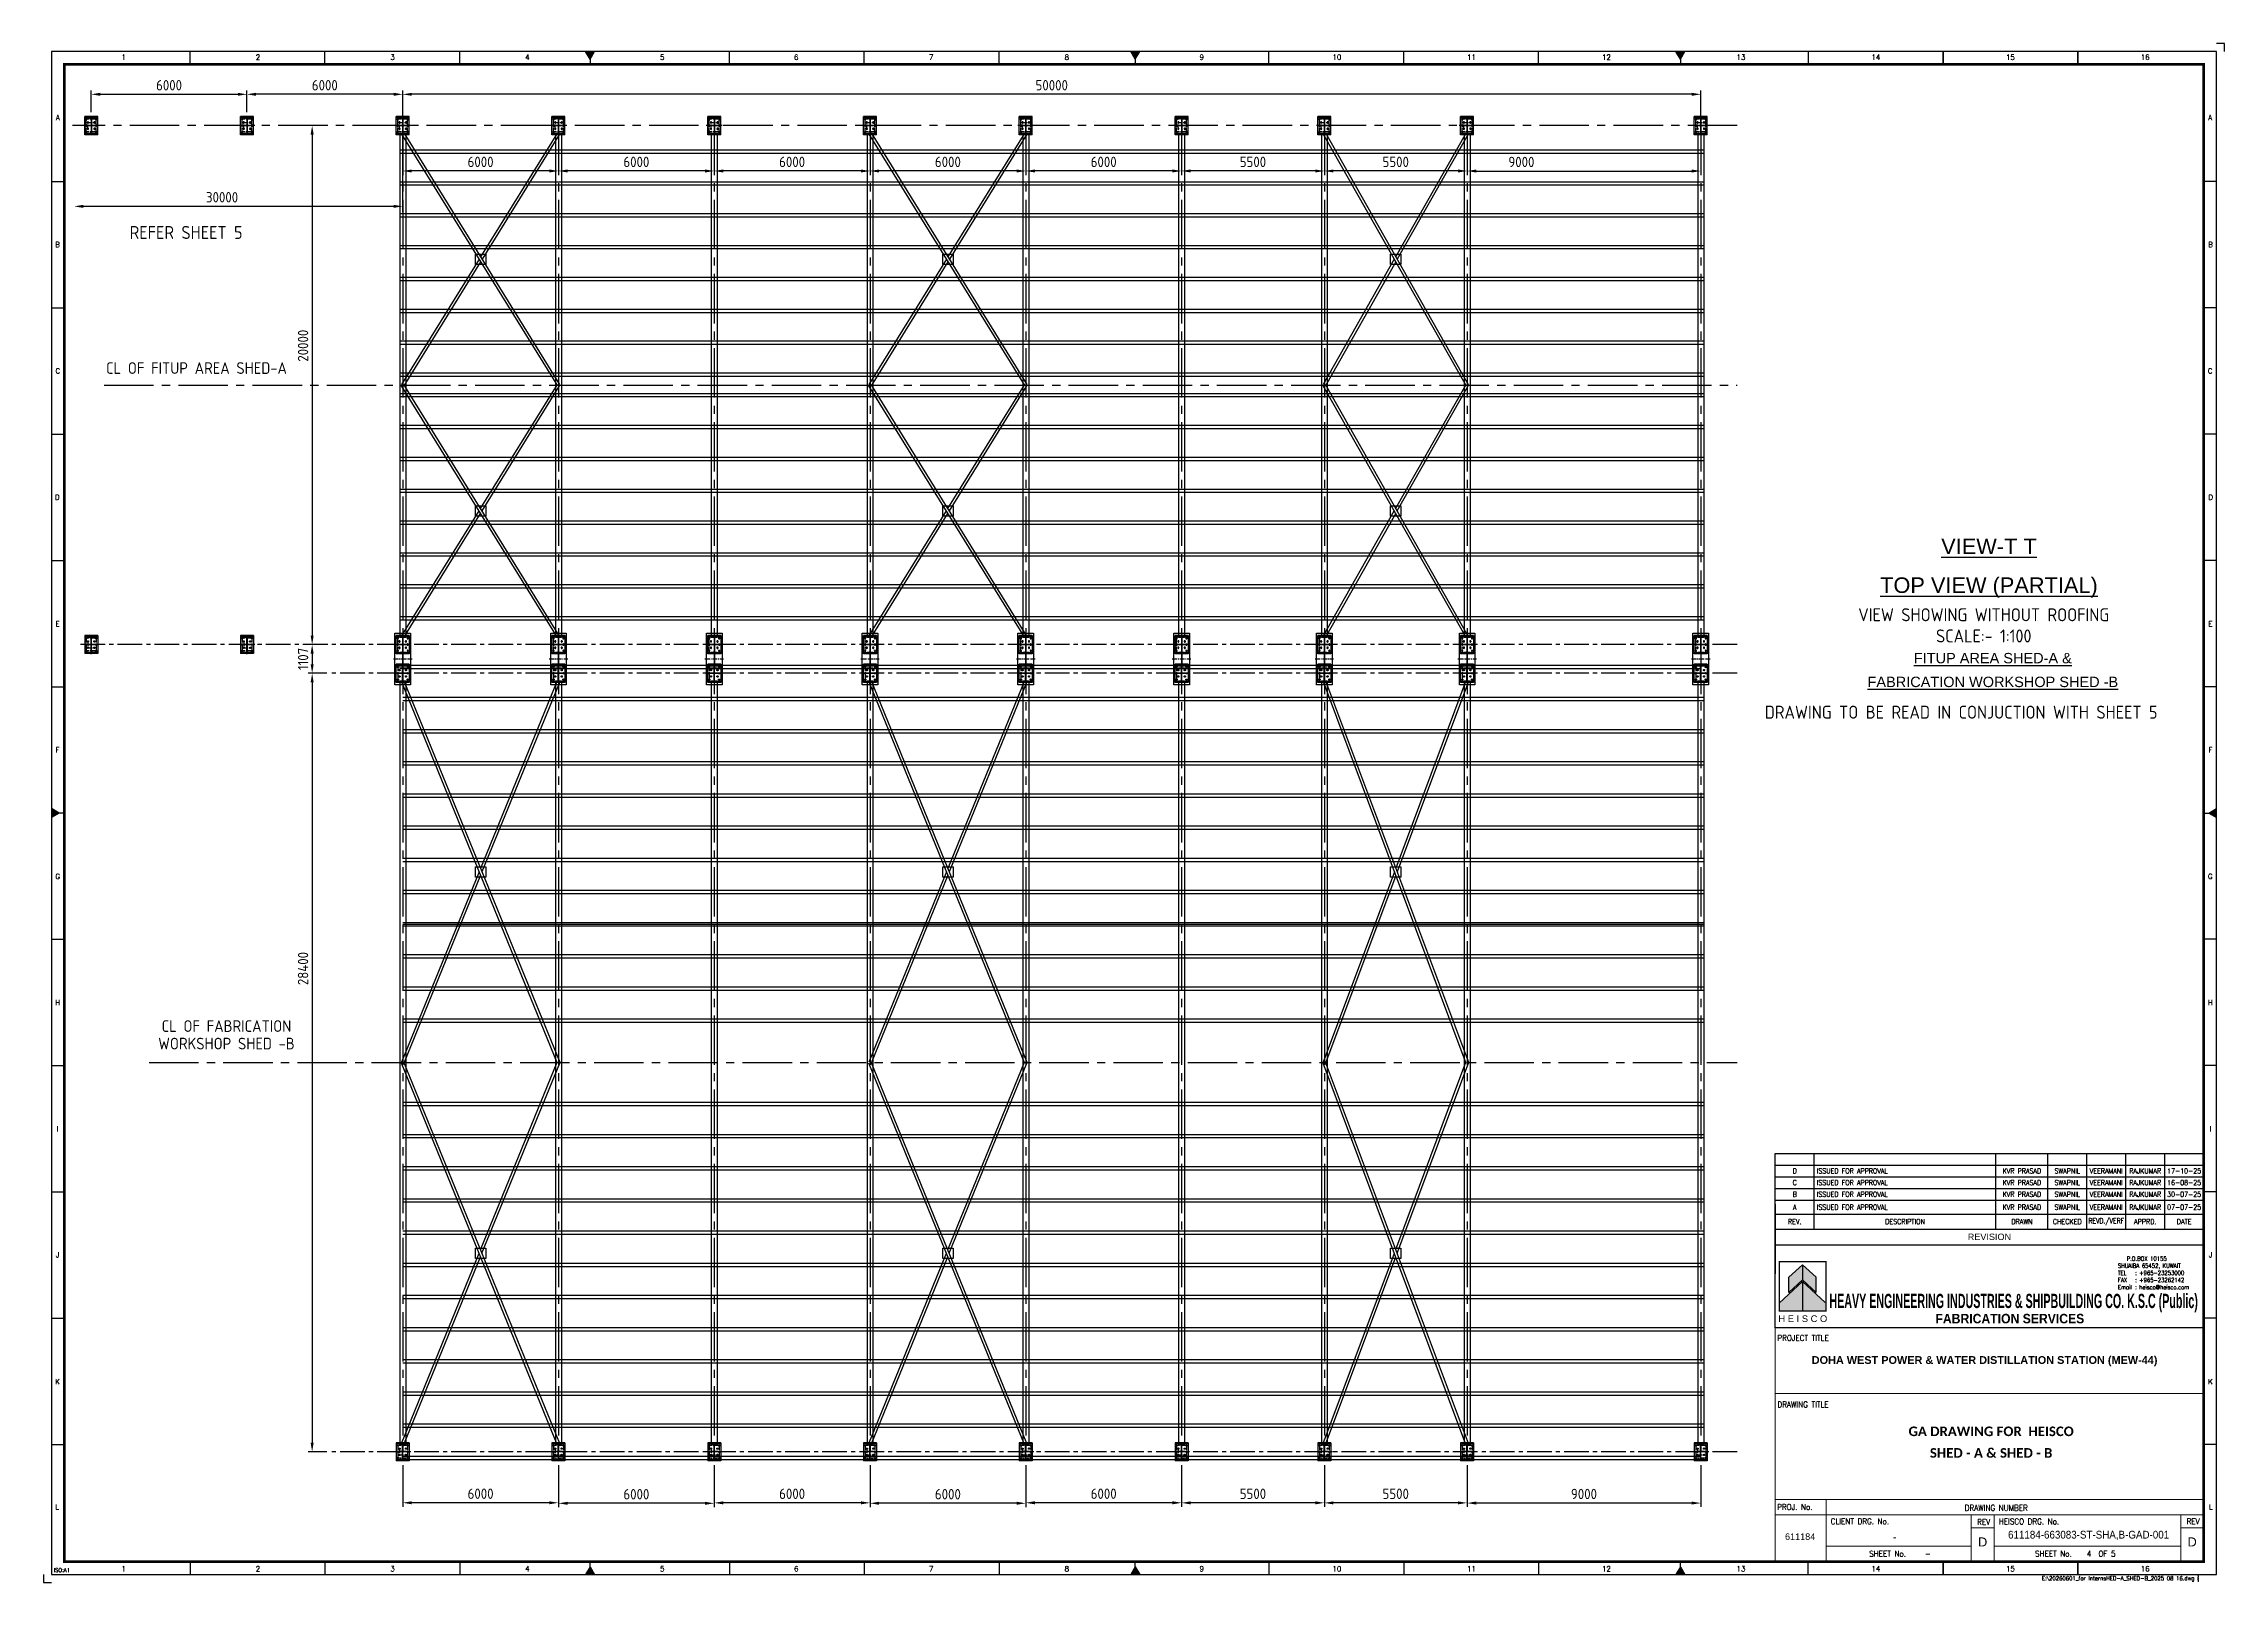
# Model space of a CAD drawing. Header units: millimetres. Extents: x -1055 to 11244, y -20673 to 2560.
# Drawn here: x 1993 to 2833, y 1967 to 2560 of the extents above; entities that cross this region are included whole.
import ezdxf
from ezdxf.enums import TextEntityAlignment as Align

# ---------------------------------------------------------------- set-up
doc = ezdxf.new("R2010")
doc.units = ezdxf.units.MM
doc.linetypes.add('CENTER2', pattern=[28.575, 19.05, -3.175, 3.175, -3.175])
for name, color, linetype in [('BORDER', 6, 'Continuous'), ('HEISCO', 7, 'Continuous'), ('MAIN-1', 7, 'Continuous'), ('MAIN-2', 7, 'Continuous'), ('TABLE', 4, 'Continuous')]:
    doc.layers.add(name, color=color, linetype=linetype)
doc.styles.add('ACISOTS', font='isocp.shx')
doc.styles.add('arial', font='arial.ttf')
doc.styles.add('HEISCO', font='ariblk.ttf')
doc.styles.add('HEISCO.', font='arial.ttf')
doc.styles.add('LOGO', font='ROMANS.SHX')
doc.styles.add('ROMANS', font='romans.shx', dxfattribs={"width": 0.8})
doc.styles.get("Standard").update_dxf_attribs({"font": 'arial.ttf'})
doc.dimstyles.new('ISO-25', dxfattribs={"dimtxt": 4, "dimasz": 3.5, "dimexe": 1.5, "dimexo": 1.5, "dimgap": 1.5, "dimtad": 1, "dimtxsty": 'Standard', "dimcen": 0, "dimadec": 0, "dimazin": 0, "dimtfac": 1, "dimtmove": 0, "dimatfit": 3, "dimfxl": 1, "dimarcsym": 0})

# ---------------------------------------------------------------- blocks, each defined once
blk = doc.blocks.new('A$7E9513BA22FF')
at = {"color": 4}
for p, q in [((0, 670), (0, 653)), ((0, 670), (228, 670)), ((0, 653), (94, 653)), ((0, 80), (94, 80)), ((0, 80), (0, 63)), ((0, 63), (228, 63)), ((108, 639), (108, 94)), ((120, 639), (120, 94)), ((134, 653), (228, 653)), ((134, 80), (228, 80)), ((228, 653), (228, 670)), ((228, 63), (228, 80))]:
    blk.add_line(p, q, dxfattribs=at)
at = {"color": 3, "linetype": 'CENTER2'}
blk.add_line((114, 733), (114, 0), dxfattribs=at)
at = {"color": 4, "extrusion": (0, 0, -1)}
for centre, start, end in [((-94, 639), 90, 180), ((-134, 639), 0, 90), ((-134, 94), 270, 0)]:
    blk.add_arc(centre, 14, start, end, dxfattribs=at)
at = {"color": 4}
blk.add_arc((94, 94), 14, 270, 0, dxfattribs=at)
blk = doc.blocks.new('*D28733')
at = {"color": 0, "lineweight": -2}
for p, q in [((2131.03, 2495.08), (2131.03, 2542.01)), ((2627.53, 2540.51), (2134.53, 2540.51)), ((2631.03, 2529.95), (2631.03, 2542.01))]:
    blk.add_line(p, q, dxfattribs=at)
at = {"color": 0}
for points in [[(2134.53, 2541.1), (2134.53, 2539.93), (2131.03, 2540.51)], [(2627.53, 2539.93), (2627.53, 2541.1), (2631.03, 2540.51)]]:
    blk.add_solid(points, dxfattribs=at)
at = {"layer": 'Defpoints', "color": 0}
for p in [(2131.03, 2540.51), (2631.03, 2528.45), (2131.03, 2493.58)]:
    blk.add_point(p, dxfattribs=at)
at = {"color": 0, "insert": (2381.03, 2544.01), "char_height": 4, "attachment_point": 5, "style": 'ACISOTS'}
blk.add_mtext('50000', dxfattribs=at)
blk = doc.blocks.new('*D28734')
at = {"color": 0, "lineweight": -2}
blk.add_line((2127.53, 2497.34), (2007.96, 2497.34), dxfattribs=at)
at = {"color": 0}
for points in [[(2007.96, 2497.92), (2007.96, 2496.75), (2004.46, 2497.34)], [(2127.53, 2496.75), (2127.53, 2497.92), (2131.03, 2497.34)]]:
    blk.add_solid(points, dxfattribs=at)
at = {"layer": 'Defpoints', "color": 0}
for p in [(2004.46, 2528.45), (2004.46, 2497.34), (2131.03, 2499.74)]:
    blk.add_point(p, dxfattribs=at)
at = {"color": 0, "insert": (2061.45, 2500.84), "char_height": 4, "attachment_point": 5, "style": 'ACISOTS'}
blk.add_mtext('30000', dxfattribs=at)
blk = doc.blocks.new('*D28735')
at = {"color": 0, "lineweight": -2}
for p, q in [((2541.03, 2012.22), (2541.03, 1996.13)), ((2631.03, 2012.22), (2631.03, 1996.13)), ((2627.53, 1997.63), (2544.53, 1997.63))]:
    blk.add_line(p, q, dxfattribs=at)
at = {"color": 0}
for points in [[(2544.53, 1998.22), (2544.53, 1997.05), (2541.03, 1997.63)], [(2627.53, 1997.05), (2627.53, 1998.22), (2631.03, 1997.63)]]:
    blk.add_solid(points, dxfattribs=at)
at = {"layer": 'Defpoints', "color": 0}
for p in [(2541.03, 2013.72), (2631.03, 2013.72), (2541.03, 1997.63)]:
    blk.add_point(p, dxfattribs=at)
at = {"color": 0, "insert": (2586.03, 2001.13), "char_height": 4, "attachment_point": 5, "style": 'ACISOTS'}
blk.add_mtext('9000', dxfattribs=at)
blk = doc.blocks.new('*D28736')
at = {"color": 0, "lineweight": -2}
for p, q in [((2541.03, 2530.62), (2541.03, 2509.44)), ((2631.03, 2530.62), (2631.03, 2509.44)), ((2544.53, 2510.94), (2627.53, 2510.94))]:
    blk.add_line(p, q, dxfattribs=at)
at = {"color": 0}
for points in [[(2544.53, 2511.53), (2544.53, 2510.36), (2541.03, 2510.94)], [(2627.53, 2510.36), (2627.53, 2511.53), (2631.03, 2510.94)]]:
    blk.add_solid(points, dxfattribs=at)
at = {"layer": 'Defpoints', "color": 0}
for p in [(2541.03, 2532.12), (2631.03, 2532.12), (2631.03, 2510.94)]:
    blk.add_point(p, dxfattribs=at)
at = {"color": 0, "insert": (2561.93, 2514.44), "char_height": 4, "attachment_point": 5, "style": 'ACISOTS'}
blk.add_mtext('9000', dxfattribs=at)
blk = doc.blocks.new('*D28737')
at = {"color": 0, "lineweight": -2}
for p, q in [((2486.03, 2012.22), (2486.03, 1996.2)), ((2541.03, 2012.22), (2541.03, 1996.2)), ((2537.53, 1997.7), (2489.53, 1997.7))]:
    blk.add_line(p, q, dxfattribs=at)
at = {"color": 0}
for points in [[(2489.53, 1998.28), (2489.53, 1997.12), (2486.03, 1997.7)], [(2537.53, 1997.12), (2537.53, 1998.28), (2541.03, 1997.7)]]:
    blk.add_solid(points, dxfattribs=at)
at = {"layer": 'Defpoints', "color": 0}
for p in [(2486.03, 2013.72), (2541.03, 2013.72), (2486.03, 1997.7)]:
    blk.add_point(p, dxfattribs=at)
at = {"color": 0, "insert": (2513.53, 2001.2), "char_height": 4, "attachment_point": 5, "style": 'ACISOTS'}
blk.add_mtext('5500', dxfattribs=at)
blk = doc.blocks.new('*D28738')
at = {"color": 0, "lineweight": -2}
for p, q in [((2431.03, 2012.22), (2431.03, 1996.21)), ((2486.03, 2012.22), (2486.03, 1996.21)), ((2482.53, 1997.71), (2434.53, 1997.71))]:
    blk.add_line(p, q, dxfattribs=at)
at = {"color": 0}
for points in [[(2434.53, 1998.3), (2434.53, 1997.13), (2431.03, 1997.71)], [(2482.53, 1997.13), (2482.53, 1998.3), (2486.03, 1997.71)]]:
    blk.add_solid(points, dxfattribs=at)
at = {"layer": 'Defpoints', "color": 0}
for p in [(2431.03, 2013.72), (2486.03, 2013.72), (2431.03, 1997.71)]:
    blk.add_point(p, dxfattribs=at)
at = {"color": 0, "insert": (2458.53, 2001.21), "char_height": 4, "attachment_point": 5, "style": 'ACISOTS'}
blk.add_mtext('5500', dxfattribs=at)
blk = doc.blocks.new('*D28739')
at = {"color": 0, "lineweight": -2}
for p, q in [((2371.03, 2012.22), (2371.03, 1996.24)), ((2431.03, 2012.22), (2431.03, 1996.24)), ((2427.53, 1997.74), (2374.53, 1997.74))]:
    blk.add_line(p, q, dxfattribs=at)
at = {"color": 0}
for points in [[(2374.53, 1998.33), (2374.53, 1997.16), (2371.03, 1997.74)], [(2427.53, 1997.16), (2427.53, 1998.33), (2431.03, 1997.74)]]:
    blk.add_solid(points, dxfattribs=at)
at = {"layer": 'Defpoints', "color": 0}
for p in [(2371.03, 2013.72), (2431.03, 2013.72), (2371.03, 1997.74)]:
    blk.add_point(p, dxfattribs=at)
at = {"color": 0, "insert": (2401.03, 2001.24), "char_height": 4, "attachment_point": 5, "style": 'ACISOTS'}
blk.add_mtext('6000', dxfattribs=at)
blk = doc.blocks.new('*D28740')
at = {"color": 0, "lineweight": -2}
for p, q in [((2311.03, 2012.22), (2311.03, 1996.05)), ((2371.03, 2012.22), (2371.03, 1996.05)), ((2367.53, 1997.55), (2314.53, 1997.55))]:
    blk.add_line(p, q, dxfattribs=at)
at = {"color": 0}
for points in [[(2314.53, 1998.14), (2314.53, 1996.97), (2311.03, 1997.55)], [(2367.53, 1996.97), (2367.53, 1998.14), (2371.03, 1997.55)]]:
    blk.add_solid(points, dxfattribs=at)
at = {"layer": 'Defpoints', "color": 0}
for p in [(2311.03, 2013.72), (2371.03, 2013.72), (2311.03, 1997.55)]:
    blk.add_point(p, dxfattribs=at)
at = {"color": 0, "insert": (2341.03, 2001.05), "char_height": 4, "attachment_point": 5, "style": 'ACISOTS'}
blk.add_mtext('6000', dxfattribs=at)
blk = doc.blocks.new('*D28741')
at = {"color": 0, "lineweight": -2}
for p, q in [((2251.03, 2012.22), (2251.03, 1996.21)), ((2311.03, 2012.22), (2311.03, 1996.21)), ((2307.53, 1997.71), (2254.53, 1997.71))]:
    blk.add_line(p, q, dxfattribs=at)
at = {"color": 0}
for points in [[(2254.53, 1998.3), (2254.53, 1997.13), (2251.03, 1997.71)], [(2307.53, 1997.13), (2307.53, 1998.3), (2311.03, 1997.71)]]:
    blk.add_solid(points, dxfattribs=at)
at = {"layer": 'Defpoints', "color": 0}
for p in [(2251.03, 2013.72), (2311.03, 2013.72), (2251.03, 1997.71)]:
    blk.add_point(p, dxfattribs=at)
at = {"color": 0, "insert": (2281.03, 2001.21), "char_height": 4, "attachment_point": 5, "style": 'ACISOTS'}
blk.add_mtext('6000', dxfattribs=at)
blk = doc.blocks.new('*D28742')
at = {"color": 0, "lineweight": -2}
for p, q in [((2191.03, 2012.22), (2191.03, 1996.04)), ((2251.03, 2012.22), (2251.03, 1996.04)), ((2247.53, 1997.54), (2194.53, 1997.54))]:
    blk.add_line(p, q, dxfattribs=at)
at = {"color": 0}
for points in [[(2194.53, 1998.12), (2194.53, 1996.96), (2191.03, 1997.54)], [(2247.53, 1996.96), (2247.53, 1998.12), (2251.03, 1997.54)]]:
    blk.add_solid(points, dxfattribs=at)
at = {"layer": 'Defpoints', "color": 0}
for p in [(2191.03, 2013.72), (2251.03, 2013.72), (2191.03, 1997.54)]:
    blk.add_point(p, dxfattribs=at)
at = {"color": 0, "insert": (2221.03, 2001.04), "char_height": 4, "attachment_point": 5, "style": 'ACISOTS'}
blk.add_mtext('6000', dxfattribs=at)
blk = doc.blocks.new('*D28743')
at = {"color": 0, "lineweight": -2}
for p, q in [((2131.03, 2012.22), (2131.03, 1996.24)), ((2191.03, 2012.22), (2191.03, 1996.24)), ((2187.53, 1997.74), (2134.53, 1997.74))]:
    blk.add_line(p, q, dxfattribs=at)
at = {"color": 0}
for points in [[(2134.53, 1998.32), (2134.53, 1997.16), (2131.03, 1997.74)], [(2187.53, 1997.16), (2187.53, 1998.32), (2191.03, 1997.74)]]:
    blk.add_solid(points, dxfattribs=at)
at = {"layer": 'Defpoints', "color": 0}
for p in [(2131.03, 2013.72), (2191.03, 2013.72), (2131.03, 1997.74)]:
    blk.add_point(p, dxfattribs=at)
at = {"color": 0, "insert": (2161.03, 2001.24), "char_height": 4, "attachment_point": 5, "style": 'ACISOTS'}
blk.add_mtext('6000', dxfattribs=at)
blk = doc.blocks.new('*D28744')
at = {"color": 0, "lineweight": -2}
for p, q in [((2011.03, 2533.62), (2011.03, 2542.01)), ((2014.53, 2540.51), (2067.53, 2540.51)), ((2071.03, 2533.62), (2071.03, 2542.01))]:
    blk.add_line(p, q, dxfattribs=at)
at = {"color": 0}
for points in [[(2014.53, 2541.1), (2014.53, 2539.93), (2011.03, 2540.51)], [(2067.53, 2539.93), (2067.53, 2541.1), (2071.03, 2540.51)]]:
    blk.add_solid(points, dxfattribs=at)
at = {"layer": 'Defpoints', "color": 0}
for p in [(2071.03, 2540.51), (2011.03, 2532.12), (2071.03, 2532.12)]:
    blk.add_point(p, dxfattribs=at)
at = {"color": 0, "insert": (2041.03, 2544.01), "char_height": 4, "attachment_point": 5, "style": 'ACISOTS'}
blk.add_mtext('6000', dxfattribs=at)
blk = doc.blocks.new('*D28745')
at = {"color": 0, "lineweight": -2}
for p, q in [((2071.03, 2533.62), (2071.03, 2542.01)), ((2127.53, 2540.51), (2074.53, 2540.51)), ((2131.03, 2533.62), (2131.03, 2542.01))]:
    blk.add_line(p, q, dxfattribs=at)
at = {"color": 0}
for points in [[(2074.53, 2541.1), (2074.53, 2539.93), (2071.03, 2540.51)], [(2127.53, 2539.93), (2127.53, 2541.1), (2131.03, 2540.51)]]:
    blk.add_solid(points, dxfattribs=at)
at = {"layer": 'Defpoints', "color": 0}
for p in [(2071.03, 2540.51), (2071.03, 2532.12), (2131.03, 2532.12)]:
    blk.add_point(p, dxfattribs=at)
at = {"color": 0, "insert": (2101.03, 2544.01), "char_height": 4, "attachment_point": 5, "style": 'ACISOTS'}
blk.add_mtext('6000', dxfattribs=at)
blk = doc.blocks.new('*D28746')
at = {"color": 0, "lineweight": -2}
for p, q in [((2100.19, 2528.45), (2094.65, 2528.45)), ((2096.15, 2524.95), (2096.15, 2331.95)), ((2094.65, 2328.45), (2094.65, 2328.45))]:
    blk.add_line(p, q, dxfattribs=at)
at = {"color": 0}
for points in [[(2096.73, 2524.95), (2095.56, 2524.95), (2096.15, 2528.45)], [(2095.56, 2331.95), (2096.73, 2331.95), (2096.15, 2328.45)]]:
    blk.add_solid(points, dxfattribs=at)
at = {"layer": 'Defpoints', "color": 0}
for p in [(2101.69, 2528.45), (2096.15, 2328.45), (2096.15, 2328.45)]:
    blk.add_point(p, dxfattribs=at)
at = {"color": 0, "insert": (2092.64, 2443.64), "char_height": 4, "attachment_point": 5, "rotation": 90, "style": 'ACISOTS'}
blk.add_mtext('20000', dxfattribs=at)
blk = doc.blocks.new('*D28747')
at = {"color": 0, "lineweight": -2}
for p, q in [((2101.86, 2317.38), (2094.65, 2317.38)), ((2096.15, 2313.88), (2096.15, 2020.88)), ((2101.86, 2017.38), (2094.65, 2017.38))]:
    blk.add_line(p, q, dxfattribs=at)
at = {"color": 0}
for points in [[(2096.73, 2313.88), (2095.56, 2313.88), (2096.15, 2317.38)], [(2095.56, 2020.88), (2096.73, 2020.88), (2096.15, 2017.38)]]:
    blk.add_solid(points, dxfattribs=at)
at = {"layer": 'Defpoints', "color": 0}
for p in [(2103.36, 2317.38), (2096.15, 2017.38), (2103.36, 2017.38)]:
    blk.add_point(p, dxfattribs=at)
at = {"color": 0, "insert": (2092.64, 2203.61), "char_height": 4, "attachment_point": 5, "rotation": 90, "style": 'ACISOTS'}
blk.add_mtext('28400', dxfattribs=at)
blk = doc.blocks.new('A$7E951EA3323288')
at = {"layer": 'MAIN-1'}
for p, q in [((1, 24), (0, 23)), ((0, 23), (1, 22)), ((2, 26), (1, 24)), ((1, 22), (2, 20)), ((3, 28), (2, 27)), ((2, 27), (2, 26)), ((2, 20), (2, 19)), ((2, 19), (3, 18)), ((4, 29), (3, 28)), ((3, 18), (4, 17)), ((5, 32), (4, 31)), ((4, 31), (4, 29)), ((4, 17), (4, 15)), ((4, 15), (5, 14)), ((6, 33), (5, 32)), ((5, 14), (6, 13)), ((7, 35), (6, 34)), ((6, 34), (6, 33)), ((6, 13), (6, 12)), ((6, 12), (7, 11)), ((8, 36), (7, 35)), ((7, 11), (8, 10)), ((9, 38), (8, 37)), ((8, 37), (8, 36)), ((8, 10), (8, 9)), ((8, 9), (9, 8)), ((10, 40), (9, 38)), ((9, 8), (10, 6)), ((11, 42), (10, 41)), ((10, 41), (10, 40)), ((10, 6), (10, 5)), ((10, 5), (11, 4)), ((12, 43), (11, 42)), ((11, 4), (12, 3)), ((13, 46), (12, 45)), ((12, 45), (12, 43)), ((12, 3), (12, 1)), ((12, 1), (13, 0)), ((15, 46), (13, 46)), ((13, 0), (15, 0)), ((16, 46), (15, 46)), ((15, 0), (16, 0)), ((18, 46), (16, 46)), ((16, 0), (18, 0)), ((19, 46), (18, 46)), ((18, 0), (19, 0)), ((21, 46), (19, 46)), ((19, 0), (21, 0)), ((22, 46), (21, 46)), ((21, 0), (22, 0)), ((23, 46), (22, 46)), ((22, 0), (23, 0)), ((25, 46), (23, 46)), ((23, 0), (25, 0)), ((26, 46), (25, 46)), ((25, 0), (26, 0)), ((27, 46), (26, 46)), ((26, 0), (27, 0)), ((29, 46), (27, 46)), ((27, 0), (29, 0)), ((30, 46), (29, 46)), ((29, 0), (30, 0)), ((31, 46), (30, 46)), ((30, 0), (31, 0)), ((32, 46), (31, 46)), ((31, 0), (32, 0)), ((34, 46), (32, 46)), ((32, 0), (34, 0)), ((35, 46), (34, 46)), ((34, 0), (35, 0)), ((37, 46), (35, 46)), ((35, 0), (37, 0)), ((38, 46), (37, 46)), ((37, 0), (38, 0)), ((40, 46), (38, 46)), ((38, 0), (40, 0)), ((41, 45), (40, 46)), ((40, 0), (41, 1)), ((41, 43), (41, 45)), ((42, 42), (41, 43)), ((41, 3), (42, 4)), ((41, 1), (41, 3)), ((43, 41), (42, 42)), ((42, 4), (43, 5)), ((44, 40), (43, 41)), ((43, 5), (44, 6)), ((44, 38), (44, 40)), ((45, 37), (44, 38)), ((44, 8), (45, 9)), ((44, 6), (44, 8)), ((46, 36), (45, 37)), ((45, 9), (46, 10)), ((46, 35), (46, 36)), ((47, 34), (46, 35)), ((46, 11), (47, 12)), ((46, 10), (46, 11)), ((47, 33), (47, 34)), ((48, 32), (47, 33)), ((47, 13), (48, 14)), ((47, 12), (47, 13)), ((49, 31), (48, 32)), ((48, 14), (49, 15)), ((49, 29), (49, 31)), ((50, 28), (49, 29)), ((49, 17), (50, 18)), ((49, 15), (49, 17)), ((51, 27), (50, 28)), ((50, 18), (51, 19)), ((52, 26), (51, 27)), ((51, 19), (52, 20)), ((52, 24), (52, 26)), ((53, 23), (52, 24)), ((52, 22), (53, 23)), ((52, 20), (52, 22))]:
    blk.add_line(p, q, dxfattribs=at)
for radius, start, end in [(21.2, 0, 180.00002), (21.2, 179.99998, 0), (15, 0, 180.00002), (15, 180.00002, 0), (13.1, 0, 180.00002), (13.1, 179.99998, 0)]:
    blk.add_arc((27, 23), radius, start, end, dxfattribs=at)
at = {"layer": 'MAIN-2'}
for p, q in [((0, 23), (0, 23)), ((13, 46), (13, 46)), ((13, 0), (13, 0)), ((40, 46), (40, 46)), ((40, 0), (40, 0)), ((53, 23), (53, 23))]:
    blk.add_line(p, q, dxfattribs=at)
for radius, start, end in [(21.2, 0, 180.00002), (21.2, 180.00002, 0), (15, 0, 180.00002), (15, 179.99998, 0)]:
    blk.add_arc((27, 23), radius, start, end, dxfattribs=at)
blk = doc.blocks.new('A$7E951EB4E342')
at = {"transparency": 33554687}
h = blk.add_hatch(dxfattribs=at)
h.set_pattern_fill('ANSI31', color=256)
h.set_pattern_definition([(45, (5043.9417, 781.7102), (-2.245064, 2.245064), [])])
h.paths.add_polyline_path([(8, 49.4), (6.3, 49.4), (6.3, 38), (16.7, 38), (16.7, 38.5), (9.4, 38.5, -0.414214), (8, 39.9)])
h.paths.add_polyline_path([(6.3, 26.6), (8, 26.6), (8, 36, -0.414214), (9.4, 37.4), (16.7, 37.4), (16.7, 38), (6.3, 38)])
h.paths.add_polyline_path([(26.7, 38.5), (16.7, 38.5), (16.7, 38), (26.7, 38)])
h.paths.add_polyline_path([(16.7, 37.4), (26.7, 37.4), (26.7, 38), (16.7, 38)])
h.paths.add_polyline_path([(35.9, 38.5), (26.7, 38.5), (26.7, 38), (36.7, 38), (36.7, 38.5)])
h.paths.add_polyline_path([(26.7, 37.4), (35.9, 37.4), (36.7, 37.4), (36.7, 38), (26.7, 38)])
h.paths.add_polyline_path([(37.5, 38.5), (36.7, 38.5), (36.7, 38), (46.7, 38), (46.7, 38.5)])
h.paths.add_polyline_path([(36.7, 37.4), (37.5, 37.4), (46.7, 37.4), (46.7, 38), (36.7, 38)])
h.paths.add_polyline_path([(56.7, 38.5), (46.7, 38.5), (46.7, 38), (56.7, 38)])
h.paths.add_polyline_path([(46.7, 37.4), (56.7, 37.4), (56.7, 38), (46.7, 38)])
h.paths.add_polyline_path([(63.9, 38.5), (56.7, 38.5), (56.7, 38), (67, 38), (67, 49.4), (65.3, 49.4), (65.3, 39.9, -0.414214)])
h.paths.add_polyline_path([(65.3, 26.6), (67, 26.6), (67, 38), (56.7, 38), (56.7, 37.4), (63.9, 37.4, -0.414214), (65.3, 36)])
h.paths.add_polyline_path([(2.9, 7.8), (11.4, 7.8), (11.4, 0), (2.9, 0)], flags=9)
h.paths.add_polyline_path([(17.4, 7.8), (25.9, 7.8), (25.9, 0.2), (17.4, 0.2)], flags=9)
for p, q in [((1.7, 63), (1.7, 13)), ((71.7, 63), (1.7, 63)), ((71.7, 13), (1.7, 13)), ((4.7, 63), (4.7, 13)), ((6.3, 63), (6.3, 13)), ((35.9, 52), (35.9, 38.5)), ((37.5, 52), (35.9, 52)), ((35.9, 37.4), (35.9, 24)), ((37.5, 24), (35.9, 24)), ((37.5, 52), (37.5, 38.5)), ((37.5, 37.4), (37.5, 24)), ((67, 63), (67, 13)), ((68.6, 63), (68.6, 13)), ((71.7, 63), (71.7, 13))]:
    blk.add_line(p, q)
at = {"color": 3, "linetype": 'CENTER2'}
for p, q in [((63.6, 57), (9.7, 57)), ((63.6, 19), (9.7, 19)), ((12.3, 59), (12.3, 17)), ((27.1, 50.5), (21.9, 50.5)), ((51.4, 25.5), (21.9, 25.5)), ((24.5, 22.4), (24.5, 53.6)), ((39.3, 57), (34.1, 57)), ((39.3, 19), (34.1, 19)), ((36.7, 68.8), (36.7, 7.2)), ((46.2, 50.5), (51.4, 50.5)), ((46.2, 25.5), (51.4, 25.5)), ((48.8, 47.9), (48.8, 53.1)), ((48.8, 22.9), (48.8, 28.1)), ((58.4, 57), (63.6, 57)), ((58.4, 19), (63.6, 19)), ((61, 59), (61, 17))]:
    blk.add_line(p, q, dxfattribs=at)
for centre in [(12.3, 57), (12.3, 19), (24.5, 50.5), (24.5, 25.5), (36.7, 57), (36.7, 19), (48.8, 50.5), (48.8, 25.5), (61, 57), (61, 19)]:
    blk.add_circle(centre, 1.65)
at = {"xscale": 0.1, "yscale": 0.1, "zscale": 0.1, "rotation": 90}
blk.add_blockref('A$7E9513BA22FF', (73.3, 26.6), dxfattribs=at)
at = {"xscale": 0.1, "yscale": 0.1, "zscale": 0.1}
for p in [(9.6, 54.7), (9.6, 16.7), (21.8, 48.2), (21.8, 23.2), (34, 54.7), (34, 16.7), (46.2, 48.2), (46.2, 23.2), (58.3, 54.7), (58.3, 16.7)]:
    blk.add_blockref('A$7E951EA3323288', p, dxfattribs=at)
blk = doc.blocks.new('A$7E951EC212A2CA')
at = {"color": 3, "linetype": 'CENTER2'}
for p, q in [((0, 35.8), (211.6, 35.8)), ((105.8, 0), (105.8, 71.6))]:
    blk.add_line(p, q, dxfattribs=at)
blk.add_line((5.8, 65.8), (205.8, 65.8))
at = {"color": 6}
blk.add_line((205.8, 65.8), (205.8, 5.8), dxfattribs=at)
blk.add_lwpolyline([(205.8, 5.8), (5.8, 5.8), (5.8, 65.8), (205.8, 65.8)], close=True, dxfattribs=at)
blk = doc.blocks.new('A$7E951EC24B142')
for p, q in [((15.5, 60.8), (85.5, 60.8)), ((15.5, 60.8), (15.5, 10.8)), ((85.5, 10.8), (15.5, 10.8)), ((18.5, 10.8), (18.5, 60.8)), ((20.1, 10.8), (20.1, 60.8)), ((49.7, 49.8), (49.7, 36.4)), ((51.3, 49.8), (49.7, 49.8)), ((49.7, 35.2), (49.7, 21.8)), ((51.3, 21.8), (49.7, 21.8)), ((51.3, 49.8), (51.3, 36.4)), ((51.3, 35.2), (51.3, 21.8)), ((80.8, 10.8), (80.8, 60.8)), ((82.4, 10.8), (82.4, 60.8)), ((85.5, 60.8), (85.5, 10.8)), ((126.2, 60.8), (126.2, 10.8)), ((126.2, 60.8), (196.2, 60.8)), ((196.2, 10.8), (126.2, 10.8)), ((129.2, 10.8), (129.2, 60.8)), ((130.8, 10.8), (130.8, 60.8)), ((160.4, 49.8), (160.4, 36.4)), ((162, 49.8), (160.4, 49.8)), ((160.4, 35.2), (160.4, 21.8)), ((162, 21.8), (160.4, 21.8)), ((162, 49.8), (162, 36.4)), ((162, 35.2), (162, 21.8)), ((191.5, 10.8), (191.5, 60.8)), ((193.1, 10.8), (193.1, 60.8)), ((196.2, 60.8), (196.2, 10.8))]:
    blk.add_line(p, q)
at = {"color": 3, "linetype": 'CENTER2'}
for p, q in [((77.4, 16.8), (23.5, 16.8)), ((40.9, 48.3), (35.7, 48.3)), ((53.1, 54.8), (47.9, 54.8)), ((53.1, 16.8), (47.9, 16.8)), ((50.5, 66.6), (50.5, 5)), ((60, 48.3), (65.2, 48.3)), ((60, 23.3), (65.2, 23.3)), ((62.6, 45.7), (62.6, 50.9)), ((62.6, 20.7), (62.6, 25.9)), ((72.2, 54.8), (77.4, 54.8)), ((72.2, 16.8), (77.4, 16.8)), ((139.4, 54.8), (134.2, 54.8)), ((139.4, 16.8), (134.2, 16.8)), ((134.2, 16.8), (188.1, 16.8)), ((151.6, 48.3), (146.4, 48.3)), ((151.6, 23.3), (146.4, 23.3)), ((149, 45.7), (149, 50.9)), ((149, 20.7), (149, 25.9)), ((158.6, 54.8), (163.8, 54.8)), ((158.6, 16.8), (163.8, 16.8)), ((161.2, 66.6), (161.2, 5)), ((170.7, 48.3), (175.9, 48.3))]:
    blk.add_line(p, q, dxfattribs=at)
for centre in [(26.1, 54.8), (26.1, 16.8), (38.3, 48.3), (38.3, 23.3), (50.5, 54.8), (50.5, 16.8), (62.6, 48.3), (62.6, 23.3), (74.8, 54.8), (74.8, 16.8), (136.8, 54.8), (136.8, 16.8), (149, 48.3), (149, 23.3), (161.2, 54.8), (161.2, 16.8), (173.3, 48.3), (173.3, 23.3), (185.5, 54.8), (185.5, 16.8)]:
    blk.add_circle(centre, 1.65)
blk.add_blockref('A$7E951EC212A2CA', (0, 0))
at = {"yscale": 0.1, "zscale": 0.1}
for p, xscale, rotation in [((87.1, 24.4), 0.1, 90), ((124.5, 24.4), -0.1, 270)]:
    blk.add_blockref('A$7E9513BA22FF', p, dxfattribs=dict(at, xscale=xscale, rotation=rotation))
for p, xscale in [((23.5, 52.5), 0.1), ((23.5, 14.5), 0.1), ((35.6, 46), 0.1), ((35.6, 21), 0.1), ((47.8, 52.5), 0.1), ((47.8, 14.5), 0.1), ((60, 46), 0.1), ((60, 21), 0.1), ((72.2, 52.5), 0.1), ((72.2, 14.5), 0.1), ((139.5, 52.5), -0.1), ((139.5, 14.5), -0.1), ((151.6, 46), -0.1), ((151.6, 21), -0.1), ((163.8, 52.5), -0.1), ((163.8, 14.5), -0.1), ((176, 46), -0.1), ((176, 21), -0.1), ((188.2, 52.5), -0.1), ((188.2, 14.5), -0.1)]:
    blk.add_blockref('A$7E951EA3323288', p, dxfattribs=dict(at, xscale=xscale))
blk = doc.blocks.new('*D28748')
at = {"color": 0, "lineweight": -2}
for p, q in [((2486.03, 2523.45), (2486.03, 2509.47)), ((2541.03, 2523.45), (2541.03, 2509.47)), ((2537.53, 2510.97), (2489.53, 2510.97))]:
    blk.add_line(p, q, dxfattribs=at)
at = {"color": 0}
for points in [[(2489.53, 2511.55), (2489.53, 2510.39), (2486.03, 2510.97)], [(2537.53, 2510.39), (2537.53, 2511.55), (2541.03, 2510.97)]]:
    blk.add_solid(points, dxfattribs=at)
at = {"layer": 'Defpoints', "color": 0}
for p in [(2486.03, 2524.95), (2541.03, 2524.95), (2486.03, 2510.97)]:
    blk.add_point(p, dxfattribs=at)
at = {"color": 0, "insert": (2513.53, 2514.47), "char_height": 4, "attachment_point": 5, "style": 'ACISOTS'}
blk.add_mtext('5500', dxfattribs=at)
blk = doc.blocks.new('*D28749')
at = {"color": 0, "lineweight": -2}
for p, q in [((2431.03, 2523.29), (2431.03, 2509.47)), ((2486.03, 2526.95), (2486.03, 2509.47)), ((2482.53, 2510.97), (2434.53, 2510.97))]:
    blk.add_line(p, q, dxfattribs=at)
at = {"color": 0}
for points in [[(2434.53, 2511.55), (2434.53, 2510.38), (2431.03, 2510.97)], [(2482.53, 2510.38), (2482.53, 2511.55), (2486.03, 2510.97)]]:
    blk.add_solid(points, dxfattribs=at)
at = {"layer": 'Defpoints', "color": 0}
for p in [(2486.03, 2528.45), (2431.03, 2524.79), (2431.03, 2510.97)]:
    blk.add_point(p, dxfattribs=at)
at = {"color": 0, "insert": (2458.53, 2514.47), "char_height": 4, "attachment_point": 5, "style": 'ACISOTS'}
blk.add_mtext('5500', dxfattribs=at)
blk = doc.blocks.new('*D28750')
at = {"color": 0, "lineweight": -2}
for p, q in [((2371.03, 2523.29), (2371.03, 2509.47)), ((2431.03, 2523.45), (2431.03, 2509.47)), ((2427.53, 2510.97), (2374.53, 2510.97))]:
    blk.add_line(p, q, dxfattribs=at)
at = {"color": 0}
for points in [[(2374.53, 2511.55), (2374.53, 2510.38), (2371.03, 2510.97)], [(2427.53, 2510.38), (2427.53, 2511.55), (2431.03, 2510.97)]]:
    blk.add_solid(points, dxfattribs=at)
at = {"layer": 'Defpoints', "color": 0}
for p in [(2371.03, 2524.79), (2431.03, 2524.95), (2371.03, 2510.97)]:
    blk.add_point(p, dxfattribs=at)
at = {"color": 0, "insert": (2401.03, 2514.47), "char_height": 4, "attachment_point": 5, "style": 'ACISOTS'}
blk.add_mtext('6000', dxfattribs=at)
blk = doc.blocks.new('*D28751')
at = {"color": 0, "lineweight": -2}
for p, q in [((2311.03, 2523.29), (2311.03, 2509.47)), ((2371.03, 2523.45), (2371.03, 2509.47)), ((2367.53, 2510.97), (2314.53, 2510.97))]:
    blk.add_line(p, q, dxfattribs=at)
at = {"color": 0}
for points in [[(2314.53, 2511.55), (2314.53, 2510.38), (2311.03, 2510.97)], [(2367.53, 2510.38), (2367.53, 2511.55), (2371.03, 2510.97)]]:
    blk.add_solid(points, dxfattribs=at)
at = {"layer": 'Defpoints', "color": 0}
for p in [(2311.03, 2524.79), (2371.03, 2524.95), (2311.03, 2510.97)]:
    blk.add_point(p, dxfattribs=at)
at = {"color": 0, "insert": (2341.03, 2514.47), "char_height": 4, "attachment_point": 5, "style": 'ACISOTS'}
blk.add_mtext('6000', dxfattribs=at)
blk = doc.blocks.new('*D28752')
at = {"color": 0, "lineweight": -2}
for p, q in [((2251.03, 2523.29), (2251.03, 2509.47)), ((2311.03, 2523.45), (2311.03, 2509.47)), ((2307.53, 2510.97), (2254.53, 2510.97))]:
    blk.add_line(p, q, dxfattribs=at)
at = {"color": 0}
for points in [[(2254.53, 2511.55), (2254.53, 2510.38), (2251.03, 2510.97)], [(2307.53, 2510.38), (2307.53, 2511.55), (2311.03, 2510.97)]]:
    blk.add_solid(points, dxfattribs=at)
at = {"layer": 'Defpoints', "color": 0}
for p in [(2251.03, 2524.79), (2311.03, 2524.95), (2251.03, 2510.97)]:
    blk.add_point(p, dxfattribs=at)
at = {"color": 0, "insert": (2281.03, 2514.47), "char_height": 4, "attachment_point": 5, "style": 'ACISOTS'}
blk.add_mtext('6000', dxfattribs=at)
blk = doc.blocks.new('*D28753')
at = {"color": 0, "lineweight": -2}
for p, q in [((2191.03, 2523.29), (2191.03, 2509.47)), ((2251.03, 2523.45), (2251.03, 2509.47)), ((2247.53, 2510.97), (2194.53, 2510.97))]:
    blk.add_line(p, q, dxfattribs=at)
at = {"color": 0}
for points in [[(2194.53, 2511.55), (2194.53, 2510.38), (2191.03, 2510.97)], [(2247.53, 2510.38), (2247.53, 2511.55), (2251.03, 2510.97)]]:
    blk.add_solid(points, dxfattribs=at)
at = {"layer": 'Defpoints', "color": 0}
for p in [(2191.03, 2524.79), (2251.03, 2524.95), (2191.03, 2510.97)]:
    blk.add_point(p, dxfattribs=at)
at = {"color": 0, "insert": (2221.03, 2514.47), "char_height": 4, "attachment_point": 5, "style": 'ACISOTS'}
blk.add_mtext('6000', dxfattribs=at)
blk = doc.blocks.new('*D28754')
at = {"color": 0, "lineweight": -2}
for p, q in [((2131.03, 2523.29), (2131.03, 2509.47)), ((2191.03, 2523.45), (2191.03, 2509.47)), ((2187.53, 2510.97), (2134.53, 2510.97))]:
    blk.add_line(p, q, dxfattribs=at)
at = {"color": 0}
for points in [[(2134.53, 2511.55), (2134.53, 2510.38), (2131.03, 2510.97)], [(2187.53, 2510.38), (2187.53, 2511.55), (2191.03, 2510.97)]]:
    blk.add_solid(points, dxfattribs=at)
at = {"layer": 'Defpoints', "color": 0}
for p in [(2131.03, 2524.79), (2191.03, 2524.95), (2131.03, 2510.97)]:
    blk.add_point(p, dxfattribs=at)
at = {"color": 0, "insert": (2161.03, 2514.47), "char_height": 4, "attachment_point": 5, "style": 'ACISOTS'}
blk.add_mtext('6000', dxfattribs=at)
blk = doc.blocks.new('A1B')
at = {"layer": 'BORDER', "color": 1}
for p, q in [((56.44, 585), (56.44, 590)), ((56.44, 585), (56.44, 590)), ((108.38, 585), (108.38, 590)), ((108.38, 585), (108.38, 590)), ((160.31, 585), (160.31, 590)), ((160.31, 585), (160.31, 590)), ((264.19, 585), (264.19, 590)), ((316.12, 585), (316.12, 590)), ((368.06, 585), (368.06, 590)), ((471.94, 585), (471.94, 590)), ((523.88, 585), (523.88, 590)), ((575.81, 585), (575.81, 590)), ((679.69, 590), (679.69, 585)), ((731.63, 590), (731.63, 585)), ((731.63, 585), (731.63, 590)), ((731.63, 590), (731.63, 585)), ((783.56, 590), (783.56, 585)), ((783.56, 585), (783.56, 590)), ((3, 539.83), (8, 539.83)), ((837, 539.83), (832, 539.83)), ((3, 491.17), (8, 491.17)), ((837, 491.17), (832, 491.17)), ((3, 442.5), (8, 442.5)), ((837, 442.5), (832, 442.5)), ((3, 393.84), (8, 393.84)), ((837, 393.84), (832, 393.84)), ((3, 345.17), (8, 345.17)), ((837, 345.17), (832, 345.17)), ((3, 247.84), (8, 247.84)), ((837, 247.84), (832, 247.84)), ((3, 199.17), (8, 199.17)), ((837, 199.17), (832, 199.17)), ((3, 150.51), (8, 150.51)), ((837, 150.51), (832, 150.51)), ((3, 101.84), (8, 101.84)), ((837, 101.84), (832, 101.84)), ((3, 53.17), (8, 53.17)), ((837, 53.17), (832, 53.17)), ((56.44, 8), (56.44, 3)), ((108.38, 8), (108.38, 3)), ((160.31, 8), (160.31, 3)), ((264.19, 8), (264.19, 3)), ((316.12, 8), (316.12, 3)), ((368.06, 8), (368.06, 3)), ((471.94, 8), (471.94, 3)), ((523.88, 8), (523.88, 3)), ((575.81, 8), (575.81, 3)), ((679.69, 3), (679.69, 8)), ((731.63, 3), (731.63, 8)), ((731.63, 8), (731.63, 3)), ((731.63, 3), (731.63, 8)), ((783.56, 3), (783.56, 8)), ((783.56, 8), (783.56, 3))]:
    blk.add_line(p, q, dxfattribs=at)
at = {"layer": 'BORDER'}
for p, q in [((210.5, 587), (208.77, 590)), ((210.5, 590), (210.5, 585)), ((210.5, 587), (212.23, 590)), ((420.5, 587), (418.77, 590)), ((420.5, 590), (420.5, 585)), ((420.5, 587), (422.23, 590)), ((630.5, 587), (628.77, 590)), ((630.5, 590), (630.5, 585)), ((630.5, 587), (632.23, 590)), ((210.5, 588), (210.5, 585)), ((210.5, 588), (210.5, 585)), ((420.5, 588), (420.5, 585)), ((6, 296.5), (3, 298.23)), ((8, 296.5), (3, 296.5)), ((6, 296.5), (3, 294.77)), ((832, 296.5), (837, 296.5)), ((834, 296.5), (837, 298.23)), ((834, 296.5), (837, 294.77)), ((210.5, 6), (208.77, 3)), ((210.5, 5), (210.5, 8)), ((210.5, 5), (210.5, 8)), ((210.5, 3), (210.5, 8)), ((210.5, 6), (212.23, 3)), ((420.5, 6), (418.77, 3)), ((420.5, 5), (420.5, 8)), ((420.5, 3), (420.5, 8)), ((420.5, 6), (422.23, 3)), ((630.5, 6), (628.77, 3)), ((630.5, 3), (630.5, 8)), ((630.5, 6), (632.23, 3))]:
    blk.add_line(p, q, dxfattribs=at)
blk.add_lwpolyline([(837, 3), (837, 590), (3, 590), (3, 3)], close=True, dxfattribs=at)
at = {"layer": 'BORDER', "color": 1}
for points in [[(840, 590), (840, 593), (837, 593)], [(0, 3), (0, 0), (3, 0)]]:
    blk.add_lwpolyline(points, dxfattribs=at)
at = {"layer": 'BORDER', "const_width": 1}
blk.add_lwpolyline([(8, 8), (832, 8), (832, 585), (8, 585)], close=True, dxfattribs=at)
at = {"layer": 'BORDER'}
for points in [[(212.23, 590), (208.77, 590), (210.5, 587)], [(422.23, 590), (418.77, 590), (420.5, 587)], [(632.23, 590), (628.77, 590), (630.5, 587)], [(3, 298.23), (3, 294.77), (6, 296.5)], [(837, 298.23), (837, 294.77), (834, 296.5)], [(212.23, 3), (208.77, 3), (210.5, 6)], [(422.23, 3), (418.77, 3), (420.5, 6)], [(632.23, 3), (628.77, 3), (630.5, 6)]]:
    blk.add_solid(points, dxfattribs=at)
at = {"color": 11, "insert": (830.38, 1.34), "char_height": 1.5, "width": 401.355, "attachment_point": 6, "style": 'ROMANS'}
blk.add_mtext('{\\W1;\\C1;E:\\20260601_for Interns\\SHED-A_SHED-B_2025 08 16.dwg }', dxfattribs=at)
at = {"layer": 'BORDER', "color": 1, "style": 'ROMANS'}
for s, height, p in [('1', 2, (30.81, 586.75)), ('2', 2, (82.56, 586.75)), ('3', 2, (134.41, 586.75)), ('4', 2, (186.37, 586.75)), ('5', 2, (238.32, 586.75)), ('6', 2, (289.89, 586.75)), ('7', 2, (341.88, 586.75)), ('8', 2, (394.13, 586.75)), ('9', 2, (446.1, 586.75)), ('10', 2, (498.13, 586.75)), ('11', 2, (549.97, 586.75)), ('12', 2, (601.96, 586.75)), ('13', 2, (653.79, 586.75)), ('14', 2, (705.77, 586.75)), ('15', 2, (757.56, 586.75)), ('16', 2, (809.48, 586.75)), ('A', 2, (5.48, 563.52)), ('A', 2, (834.52, 563.52)), ('B', 2, (5.35, 514.55)), ('B', 2, (834.65, 514.55)), ('C', 2, (5.49, 465.84)), ('C', 2, (834.51, 465.84)), ('D', 2, (5.25, 417.17)), ('D', 2, (834.75, 417.17)), ('E', 2, (5.39, 368.4)), ('E', 2, (834.61, 368.4)), ('F', 2, (5.34, 319.81)), ('F', 2, (834.66, 319.81)), ('G', 2, (5.44, 271.07)), ('G', 2, (834.56, 271.07)), ('H', 2, (5.43, 222.46)), ('H', 2, (834.57, 222.46)), ('I', 2, (5.31, 173.82)), ('I', 2, (834.69, 173.82)), ('J', 2, (5.33, 125.23)), ('J', 2, (834.67, 125.23)), ('K', 2, (5.38, 76.36)), ('K', 2, (834.62, 76.36)), ('L', 2, (5.2, 28.07)), ('L', 2, (834.8, 28.07)), ('ISO:A1', 1.5, (7.03, 4)), ('1', 2, (30.81, 4.25)), ('2', 2, (82.56, 4.25)), ('3', 2, (134.41, 4.25)), ('4', 2, (186.37, 4.25)), ('5', 2, (238.32, 4.25)), ('6', 2, (289.89, 4.25)), ('7', 2, (341.88, 4.25)), ('8', 2, (394.13, 4.25)), ('9', 2, (446.1, 4.25)), ('10', 2, (498.13, 4.25)), ('11', 2, (549.97, 4.25)), ('12', 2, (601.96, 4.25)), ('13', 2, (653.79, 4.25)), ('14', 2, (705.77, 4.25)), ('15', 2, (757.56, 4.25)), ('16', 2, (809.48, 4.25))]:
    blk.add_text(s, height=height, dxfattribs=at).set_placement(p, align=Align.CENTER)
blk = doc.blocks.new('*D28755')
at = {"color": 0, "lineweight": -2}
for p, q in [((2096.43, 2328.45), (2094.65, 2328.45)), ((2096.15, 2324.95), (2096.15, 2320.88)), ((2101.86, 2317.38), (2094.65, 2317.38))]:
    blk.add_line(p, q, dxfattribs=at)
at = {"color": 0}
for points in [[(2096.73, 2324.95), (2095.56, 2324.95), (2096.15, 2328.45)], [(2095.56, 2320.88), (2096.73, 2320.88), (2096.15, 2317.38)]]:
    blk.add_solid(points, dxfattribs=at)
at = {"layer": 'Defpoints', "color": 0}
for p in [(2097.93, 2328.45), (2096.15, 2317.38), (2103.36, 2317.38)]:
    blk.add_point(p, dxfattribs=at)
at = {"color": 0, "insert": (2092.65, 2322.92), "char_height": 4, "attachment_point": 5, "rotation": 90, "style": 'ACISOTS'}
blk.add_mtext('1107', dxfattribs=at)
blk = doc.blocks.new('*T29010')
at = {"layer": 'TABLE', "color": 4}
for p, q in [((0, 35.16), (165, 35.16)), ((0, 0), (0, 35.16)), ((15, 6), (15, 35.16)), ((85, 6), (85, 35.16)), ((105, 6), (105, 35.16)), ((120, 6), (120, 35.16)), ((135, 6), (135, 35.16)), ((150, 6), (150, 35.16)), ((165, 0), (165, 35.16)), ((0, 11.77), (165, 11.77)), ((0, 6), (15, 6)), ((0, 0), (165, 0))]:
    blk.add_line(p, q, dxfattribs=at)
at = {"layer": 'TABLE', "color": 8}
for p, q in [((0, 30.66), (165, 30.66)), ((0, 26.16), (165, 26.16)), ((0, 21.66), (165, 21.66)), ((0, 17.16), (165, 17.16))]:
    blk.add_line(p, q, dxfattribs=at)
at = {"layer": 'TABLE', "color": 0, "lineweight": -2}
blk.add_line((15, 6), (165, 6), dxfattribs=at)
at = {"layer": 'TABLE', "color": 7}
for s, insert, char_height, width, attachment_point, style in [('D', (7.5, 28.41), 2, 13, 5, 'ROMANS'), ('ISSUED FOR APPROVAL', (16, 28.41), 2, 68, 4, 'ROMANS'), ('KVR PRASAD', (95, 28.41), 2, 18, 5, 'ROMANS'), ('SWAPNIL', (112.5, 28.41), 2, 13, 5, 'ROMANS'), ('VEERAMANI', (127.5, 28.41), 2, 13, 5, 'ROMANS'), ('RAJKUMAR', (142.5, 28.41), 2, 13, 5, 'ROMANS'), ('17-10-25', (157.5, 28.41), 2, 13, 5, 'ROMANS'), ('C', (7.5, 23.91), 2, 13, 5, 'ROMANS'), ('B', (7.5, 19.41), 2, 13, 5, 'ROMANS'), ('ISSUED FOR APPROVAL', (16, 23.91), 2, 68, 4, 'ROMANS'), ('ISSUED FOR APPROVAL', (16, 19.41), 2, 68, 4, 'ROMANS'), ('KVR PRASAD', (95, 23.91), 2, 18, 5, 'ROMANS'), ('KVR PRASAD', (95, 19.41), 2, 18, 5, 'ROMANS'), ('SWAPNIL', (112.5, 23.91), 2, 13, 5, 'ROMANS'), ('SWAPNIL', (112.5, 19.41), 2, 13, 5, 'ROMANS'), ('VEERAMANI', (127.5, 23.91), 2, 13, 5, 'ROMANS'), ('VEERAMANI', (127.5, 19.41), 2, 13, 5, 'ROMANS'), ('RAJKUMAR', (142.5, 23.91), 2, 13, 5, 'ROMANS'), ('RAJKUMAR', (142.5, 19.41), 2, 13, 5, 'ROMANS'), ('30-07-25', (157.5, 19.41), 2, 13, 5, 'ROMANS'), ('16-08-25', (157.5, 23.91), 2, 13, 5, 'ROMANS'), ('{\\W0.9;REV.}', (7.5, 8.89), 2, 13, 5, 'ROMANS'), ('{\\W0.9;DESCRIPTION}', (50, 8.89), 2, 68, 5, 'ROMANS'), ('{\\W0.9;DRAWN}', (95, 8.89), 2, 18, 5, 'ROMANS'), ('{\\W0.9;CHECKED}', (112.5, 8.89), 2, 13, 5, 'ROMANS'), ('{\\W0.7;REVD./VERF}', (127.5, 8.89), 2, 13, 5, 'ROMANS'), ('{\\W0.9;APPRD.}', (142.5, 8.89), 2, 13, 5, 'ROMANS'), ('{\\W0.9;DATE}', (157.5, 8.89), 2, 13, 5, 'ROMANS'), ('{\\C7;REVISION}', (82.5, 3), 2.5, 163, 5, 'arial')]:
    blk.add_mtext(s, dxfattribs=dict(at, insert=insert, char_height=char_height, width=width, attachment_point=attachment_point, style=style))
at = {"layer": 'TABLE', "color": 3, "char_height": 2, "style": 'ROMANS'}
for s, insert, width, attachment_point in [('A', (7.5, 14.46), 13, 5), ('ISSUED FOR APPROVAL', (16, 14.46), 68, 4), ('KVR PRASAD', (95, 14.46), 18, 5), ('SWAPNIL', (112.5, 14.46), 13, 5), ('VEERAMANI', (127.5, 14.46), 13, 5), ('RAJKUMAR', (142.5, 14.46), 13, 5), ('07-07-25', (157.5, 14.46), 13, 5)]:
    blk.add_mtext(s, dxfattribs=dict(at, insert=insert, width=width, attachment_point=attachment_point))
blk = doc.blocks.new('A$C61D9601B')
at = {"layer": 'HEISCO'}
for color, points in [(34, [(5.84, -8.9), (5.84, -15.38), (11.66, -10.02), (11.66, -3.54)]), (40, [(11.66, -3.54), (11.66, -10.02), (17.48, -15.38), (17.48, -8.9)]), (142, [(1.66, -19.99), (1.66, -23.3), (11.66, -23.3), (11.66, -10.78)]), (138, [(11.66, -10.78), (11.66, -23.3), (21.66, -23.3), (21.66, -19.99)])]:
    blk.add_hatch(color=color, dxfattribs=at).paths.add_polyline_path(points)
blk.add_line((11.66, -10.78), (11.66, -23.3))
blk.add_line((11.66, -10.78), (11.66, -23.3))
at = {"layer": 'HEISCO', "color": 142, "true_color": 0x00a8e1}
blk.add_line((11.66, -10.78), (1.66, -19.99), dxfattribs=at)
at = {"layer": 'HEISCO', "color": 138, "true_color": 0x004961}
for q in [(11.66, -23.3), (21.38, -19.73), (11.66, -23.3)]:
    blk.add_line((11.66, -10.78), q, dxfattribs=at)
at = {"layer": 'HEISCO', "color": 142, "true_color": 0x00a8e1, "const_width": 0.559}
blk.add_lwpolyline([(21.66, -23.3), (21.66, -2.17), (1.66, -2.17), (1.66, -23.3)], close=True, dxfattribs=at)
at = {"layer": 'HEISCO', "color": 34, "true_color": 0xa85400}
blk.add_lwpolyline([(5.84, -8.9), (11.66, -3.54), (11.66, -10.02), (5.84, -15.38)], close=True, dxfattribs=at)
at = {"layer": 'HEISCO', "color": 40, "true_color": 0xffc038}
blk.add_lwpolyline([(17.48, -8.9), (11.66, -3.54), (11.66, -10.02), (17.48, -15.38)], close=True, dxfattribs=at)
at = {"layer": 'HEISCO', "color": 7, "linetype": 'Continuous', "style": 'HEISCO.'}
blk.add_text('H E I S C O', height=2.8666, dxfattribs=at).set_placement((11.77, -26.65), align=Align.MIDDLE_CENTER)
blk = doc.blocks.new('165-HEISCO')
at = {"layer": 'HEISCO', "color": 6}
blk.add_lwpolyline([(0, 32), (165, 32), (165, 0), (0, 0)], close=True, dxfattribs=at)
at = {"layer": 'HEISCO', "xscale": 0.9, "yscale": 0.9, "zscale": 0.9}
blk.add_blockref('A$C61D9601B', (0.03, 27.46), dxfattribs=at)
at = {"layer": 'HEISCO', "color": 7, "linetype": 'ByBlock', "style": 'HEISCO', "width": 0.471616}
blk.add_text('HEAVY ENGINEERING INDUSTRIES & SHIPBUILDING CO. K.S.C (Public)', height=5.5, dxfattribs=at).set_placement((20.87, 7.57), (162.79, 7.57), align=Align.FIT)
at = {"layer": 'HEISCO', "color": 7, "linetype": 'ByBlock', "style": 'HEISCO', "width": 0.8}
blk.add_text('FABRICATION SERVICES', height=3.6667, dxfattribs=at).set_placement((90.37, 3.51), align=Align.MIDDLE_CENTER)
at = {"layer": 'HEISCO', "color": 3, "insert": (131.98, 27.45), "char_height": 1.65, "width": 30.9183, "attachment_point": 1, "style": 'LOGO'}
blk.add_mtext('\\pxsm1,ql;   {\\W0.9;P.O.BOX 10155\\P\\pt3,4;SHUAIBA 65452, KUWAIT \\P\\pt4;TEL^I: +965-23253000 \\PFAX^I: +965-23262142 \\PEmail^I: heisco@heisco.com}', dxfattribs=at)

msp = doc.modelspace()

# ---------------------------------------------------------------- linework, layer by layer
at = {"color": 3, "linetype": 'CENTER2'}
for p, q in [((2645.054187, 2528.454926), (2003.813942, 2528.454926)), ((2131.030563, 2528.454926), (2131.030563, 2017.384926)), ((2191.030563, 2528.454926), (2191.030563, 2017.384926)), ((2251.030563, 2528.454926), (2251.030563, 2017.384926)), ((2311.030563, 2528.454926), (2311.030563, 2017.384926)), ((2371.030563, 2528.454926), (2371.030563, 2017.384926)), ((2431.030563, 2528.454926), (2431.030563, 2017.384926)), ((2486.030563, 2528.454926), (2486.030563, 2017.384926)), ((2541.030563, 2528.454926), (2541.030563, 2017.384926)), ((2631.030563, 2528.454926), (2631.030563, 2017.384926)), ((2016.041348, 2428.454926), (2645.054187, 2428.454926)), ((2033.338897, 2167.384926), (2645.054187, 2167.384926))]:
    msp.add_line(p, q, dxfattribs=at)
for p, q in [((2129.890563, 2525.419926), (2129.890563, 2331.489926)), ((2130.605379, 2525.156831), (2190.605379, 2428.191831)), ((2131.455746, 2525.683021), (2191.455746, 2428.718021)), ((2132.170563, 2525.419926), (2132.170563, 2331.489926)), ((2190.605379, 2525.683021), (2161.030563, 2477.887653)), ((2191.455746, 2525.156831), (2161.618544, 2476.937426)), ((2189.890563, 2525.419926), (2189.890563, 2331.489926)), ((2192.170563, 2525.419926), (2192.170563, 2331.489926)), ((2249.890563, 2525.419926), (2249.890563, 2331.489926)), ((2252.170563, 2525.419926), (2252.170563, 2331.489926)), ((2309.890563, 2525.419926), (2309.890563, 2331.489926)), ((2310.605379, 2525.156831), (2370.605379, 2428.191831)), ((2311.455746, 2525.683021), (2371.455746, 2428.718021)), ((2312.170563, 2525.419926), (2312.170563, 2331.489926)), ((2370.605379, 2525.683021), (2341.030563, 2477.887653)), ((2371.455746, 2525.156831), (2341.618544, 2476.937426)), ((2369.890563, 2525.419926), (2369.890563, 2331.489926)), ((2372.170563, 2525.419926), (2372.170563, 2331.489926)), ((2429.890563, 2525.419926), (2429.890563, 2331.489926)), ((2432.170563, 2525.419926), (2432.170563, 2331.489926)), ((2484.890563, 2525.419926), (2484.890563, 2331.489926)), ((2485.595654, 2525.17324), (2540.595654, 2428.20824)), ((2486.465472, 2525.666613), (2541.465472, 2428.701613)), ((2487.170563, 2525.419926), (2487.170563, 2331.489926)), ((2540.595654, 2525.666613), (2513.530563, 2477.950857)), ((2541.465472, 2525.17324), (2514.105396, 2476.937426)), ((2539.890563, 2525.419926), (2539.890563, 2331.489926)), ((2542.170563, 2525.419926), (2542.170563, 2331.489926)), ((2629.890563, 2525.419926), (2629.890563, 2331.489926)), ((2632.170563, 2525.419926), (2632.170563, 2331.489926)), ((2632.170563, 2518.997319), (2129.890563, 2518.997319)), ((2632.170563, 2517.747319), (2129.890563, 2517.747319)), ((2632.170563, 2506.71794), (2129.890563, 2506.71794)), ((2632.170563, 2505.46794), (2129.890563, 2505.46794)), ((2632.170563, 2494.43856), (2129.890563, 2494.43856)), ((2632.170563, 2493.18856), (2129.890563, 2493.18856)), ((2632.170563, 2482.159181), (2129.890563, 2482.159181)), ((2632.170563, 2480.909181), (2129.890563, 2480.909181)), ((2632.170563, 2469.879801), (2129.890563, 2469.879801)), ((2160.442581, 2476.937426), (2130.605379, 2428.718021)), ((2161.030563, 2475.987199), (2131.455746, 2428.191831)), ((2340.442581, 2476.937426), (2310.605379, 2428.718021)), ((2341.030563, 2475.987199), (2311.455746, 2428.191831)), ((2512.95573, 2476.937426), (2485.595654, 2428.701613)), ((2513.530563, 2475.923995), (2486.465472, 2428.20824)), ((2632.170563, 2468.629801), (2129.890563, 2468.629801)), ((2632.170563, 2457.600422), (2129.890563, 2457.600422)), ((2632.170563, 2456.350422), (2129.890563, 2456.350422)), ((2632.170563, 2445.321043), (2129.890563, 2445.321043)), ((2632.170563, 2444.071043), (2129.890563, 2444.071043)), ((2632.170563, 2433.041663), (2129.890563, 2433.041663)), ((2632.170563, 2431.791663), (2129.890563, 2431.791663)), ((2190.605379, 2331.226831), (2130.605379, 2428.191831)), ((2191.455746, 2331.753021), (2131.455746, 2428.718021)), ((2161.030563, 2380.922653), (2190.605379, 2428.718021)), ((2161.618544, 2379.972426), (2191.455746, 2428.191831)), ((2370.605379, 2331.226831), (2310.605379, 2428.191831)), ((2371.455746, 2331.753021), (2311.455746, 2428.718021)), ((2341.030563, 2380.922653), (2370.605379, 2428.718021)), ((2341.618544, 2379.972426), (2371.455746, 2428.191831)), ((2540.595654, 2331.24324), (2485.595654, 2428.20824)), ((2541.465472, 2331.736613), (2486.465472, 2428.701613)), ((2513.530563, 2380.985857), (2540.595654, 2428.701613)), ((2514.105396, 2379.972426), (2541.465472, 2428.20824)), ((2632.170563, 2425.11819), (2129.890563, 2425.11819)), ((2632.170563, 2423.86819), (2129.890563, 2423.86819)), ((2632.170563, 2412.83881), (2129.890563, 2412.83881)), ((2632.170563, 2411.58881), (2129.890563, 2411.58881)), ((2632.170563, 2400.559431), (2129.890563, 2400.559431)), ((2632.170563, 2399.309431), (2129.890563, 2399.309431)), ((2632.170563, 2388.280052), (2129.890563, 2388.280052)), ((2632.170563, 2387.030052), (2129.890563, 2387.030052)), ((2130.605379, 2331.753021), (2160.442581, 2379.972426)), ((2131.455746, 2331.226831), (2161.030563, 2379.022199)), ((2310.605379, 2331.753021), (2340.442581, 2379.972426)), ((2311.455746, 2331.226831), (2341.030563, 2379.022199)), ((2485.595654, 2331.736613), (2512.95573, 2379.972426)), ((2486.465472, 2331.24324), (2513.530563, 2378.958995)), ((2632.170563, 2376.000672), (2129.890563, 2376.000672)), ((2632.170563, 2374.750672), (2129.890563, 2374.750672)), ((2632.170563, 2363.721293), (2129.890563, 2363.721293)), ((2632.170563, 2362.471293), (2129.890563, 2362.471293)), ((2632.170563, 2351.441913), (2129.890563, 2351.441913)), ((2632.170563, 2350.191913), (2129.890563, 2350.191913)), ((2632.170563, 2339.162534), (2129.890563, 2339.162534)), ((2632.170563, 2337.912534), (2129.890563, 2337.912534)), ((2631.030563, 2320.425064), (2131.030563, 2320.425064)), ((2631.030563, 2319.175064), (2131.030563, 2319.175064)), ((2129.890563, 2314.349926), (2129.890563, 2020.419926)), ((2130.567655, 2314.160939), (2190.567655, 2167.195939)), ((2131.493471, 2314.538913), (2191.493471, 2167.573913)), ((2132.170563, 2314.349926), (2132.170563, 2020.419926)), ((2190.567655, 2314.538913), (2161.030563, 2242.190268)), ((2191.493471, 2314.160939), (2161.570627, 2240.867426)), ((2189.890563, 2314.349926), (2189.890563, 2020.419926)), ((2192.170563, 2314.349926), (2192.170563, 2020.419926)), ((2249.890563, 2314.349926), (2249.890563, 2020.419926)), ((2252.170563, 2314.349926), (2252.170563, 2020.419926)), ((2309.890563, 2314.349926), (2309.890563, 2020.419926)), ((2310.567655, 2314.160939), (2370.567655, 2167.195939)), ((2311.493471, 2314.538913), (2371.493471, 2167.573913)), ((2312.170563, 2314.349926), (2312.170563, 2020.419926)), ((2370.567655, 2314.538913), (2341.030563, 2242.190268)), ((2371.493471, 2314.160939), (2341.570627, 2240.867426)), ((2369.890563, 2314.349926), (2369.890563, 2020.419926)), ((2372.170563, 2314.349926), (2372.170563, 2020.419926)), ((2429.890563, 2314.349926), (2429.890563, 2020.419926)), ((2432.170563, 2314.349926), (2432.170563, 2020.419926)), ((2484.890563, 2314.349926), (2484.890563, 2020.419926)), ((2485.562281, 2314.174677), (2540.562281, 2167.209677)), ((2486.498844, 2314.525176), (2541.498844, 2167.560176)), ((2487.170563, 2314.349926), (2487.170563, 2020.419926)), ((2540.562281, 2314.525176), (2513.530563, 2242.293967)), ((2541.498844, 2314.174677), (2514.06443, 2240.867426)), ((2539.890563, 2314.349926), (2539.890563, 2020.419926)), ((2542.170563, 2314.349926), (2542.170563, 2020.419926)), ((2629.890563, 2314.349926), (2629.890563, 2020.419926)), ((2632.170563, 2314.349926), (2632.170563, 2020.419926)), ((2632.170563, 2308.027825), (2131.030563, 2308.027825)), ((2632.170563, 2306.777825), (2131.030563, 2306.777825)), ((2632.170563, 2295.630586), (2131.030563, 2295.630586)), ((2632.170563, 2294.380586), (2131.030563, 2294.380586)), ((2632.170563, 2283.233347), (2131.030563, 2283.233347)), ((2632.170563, 2281.983347), (2131.030563, 2281.983347)), ((2632.170563, 2270.836108), (2131.030563, 2270.836108)), ((2632.170563, 2269.586108), (2131.030563, 2269.586108)), ((2632.170563, 2258.438869), (2131.030563, 2258.438869)), ((2632.170563, 2257.188869), (2131.030563, 2257.188869)), ((2632.170563, 2246.04163), (2131.030563, 2246.04163)), ((2632.170563, 2244.79163), (2131.030563, 2244.79163)), ((2160.490499, 2240.867426), (2130.567655, 2167.573913)), ((2161.030563, 2239.544585), (2131.493471, 2167.195939)), ((2340.490499, 2240.867426), (2310.567655, 2167.573913)), ((2341.030563, 2239.544585), (2311.493471, 2167.195939)), ((2512.996696, 2240.867426), (2485.562281, 2167.560176)), ((2513.530563, 2239.440886), (2486.498844, 2167.209677)), ((2632.170563, 2233.644391), (2131.030563, 2233.644391)), ((2632.170563, 2232.394391), (2131.030563, 2232.394391)), ((2632.170563, 2221.247152), (2131.030563, 2221.247152)), ((2632.170563, 2220.622152), (2131.030563, 2220.622152)), ((2632.170563, 2219.997152), (2131.030563, 2219.997152)), ((2632.170563, 2208.849913), (2131.030563, 2208.849913)), ((2632.170563, 2207.599913), (2131.030563, 2207.599913)), ((2632.170563, 2196.452674), (2131.030563, 2196.452674)), ((2632.170563, 2195.202674), (2131.030563, 2195.202674)), ((2632.170563, 2184.055435), (2131.030563, 2184.055435)), ((2632.170563, 2182.805435), (2131.030563, 2182.805435)), ((2191.493471, 2020.608913), (2131.493471, 2167.573913)), ((2161.030563, 2095.225268), (2190.567655, 2167.573913)), ((2371.493471, 2020.608913), (2311.493471, 2167.573913)), ((2341.030563, 2095.225268), (2370.567655, 2167.573913)), ((2540.562281, 2020.244677), (2485.562281, 2167.209677)), ((2541.498844, 2020.595176), (2486.498844, 2167.560176)), ((2513.530563, 2095.328967), (2540.562281, 2167.560176)), ((2514.06443, 2093.902426), (2541.498844, 2167.209677)), ((2190.567655, 2020.230939), (2130.567655, 2167.195939)), ((2161.570627, 2093.902426), (2191.493471, 2167.195939)), ((2370.567655, 2020.230939), (2310.567655, 2167.195939)), ((2341.570627, 2093.902426), (2371.493471, 2167.195939)), ((2632.170563, 2151.964418), (2131.030563, 2151.964418)), ((2632.170563, 2150.714418), (2131.030563, 2150.714418)), ((2632.170563, 2139.567179), (2131.030563, 2139.567179)), ((2632.170563, 2138.317179), (2131.030563, 2138.317179)), ((2632.170563, 2127.16994), (2131.030563, 2127.16994)), ((2632.170563, 2125.91994), (2131.030563, 2125.91994)), ((2632.170563, 2114.772701), (2131.030563, 2114.772701)), ((2632.170563, 2113.522701), (2131.030563, 2113.522701)), ((2632.170563, 2102.375462), (2131.030563, 2102.375462)), ((2632.170563, 2101.125462), (2131.030563, 2101.125462)), ((2130.567655, 2020.608913), (2160.490499, 2093.902426)), ((2131.493471, 2020.230939), (2161.030563, 2092.579585)), ((2310.567655, 2020.608913), (2340.490499, 2093.902426)), ((2311.493471, 2020.230939), (2341.030563, 2092.579585)), ((2485.562281, 2020.595176), (2512.996696, 2093.902426)), ((2486.498844, 2020.244677), (2513.530563, 2092.475886)), ((2632.170563, 2089.978223), (2131.030563, 2089.978223)), ((2632.170563, 2088.728223), (2131.030563, 2088.728223)), ((2632.170563, 2077.580984), (2131.030563, 2077.580984)), ((2632.170563, 2076.330984), (2131.030563, 2076.330984)), ((2632.170563, 2065.183745), (2131.030563, 2065.183745)), ((2632.170563, 2063.933745), (2131.030563, 2063.933745)), ((2632.170563, 2052.786506), (2131.030563, 2052.786506)), ((2632.170563, 2051.536506), (2131.030563, 2051.536506)), ((2632.170563, 2040.389267), (2131.030563, 2040.389267)), ((2632.170563, 2039.139267), (2131.030563, 2039.139267)), ((2632.170563, 2027.992027), (2131.030563, 2027.992027)), ((2632.170563, 2026.742027), (2131.030563, 2026.742027)), ((2631.030563, 2015.594788), (2131.030563, 2015.594788)), ((2631.030563, 2014.344788), (2131.030563, 2014.344788))]:
    msp.add_line(p, q)
at = {"color": 3, "linetype": 'CENTER2', "ltscale": 0.5}
for p, q in [((2645.054187, 2328.454926), (2005.431177, 2328.454926)), ((2645.054187, 2317.384926), (2103.356571, 2317.384926)), ((2645.054187, 2017.384926), (2103.356571, 2017.384926))]:
    msp.add_line(p, q, dxfattribs=at)
for points in [[(2159.030563, 2474.937426), (2159.030563, 2478.937426), (2163.030563, 2478.937426), (2163.030563, 2474.937426)], [(2339.030563, 2474.937426), (2339.030563, 2478.937426), (2343.030563, 2478.937426), (2343.030563, 2474.937426)], [(2511.530563, 2474.937426), (2511.530563, 2478.937426), (2515.530563, 2478.937426), (2515.530563, 2474.937426)], [(2159.030563, 2377.972426), (2159.030563, 2381.972426), (2163.030563, 2381.972426), (2163.030563, 2377.972426)], [(2339.030563, 2377.972426), (2339.030563, 2381.972426), (2343.030563, 2381.972426), (2343.030563, 2377.972426)], [(2511.530563, 2377.972426), (2511.530563, 2381.972426), (2515.530563, 2381.972426), (2515.530563, 2377.972426)], [(2159.030563, 2238.867426), (2159.030563, 2242.867426), (2163.030563, 2242.867426), (2163.030563, 2238.867426)], [(2339.030563, 2238.867426), (2339.030563, 2242.867426), (2343.030563, 2242.867426), (2343.030563, 2238.867426)], [(2511.530563, 2238.867426), (2511.530563, 2242.867426), (2515.530563, 2242.867426), (2515.530563, 2238.867426)], [(2159.030563, 2091.902426), (2159.030563, 2095.902426), (2163.030563, 2095.902426), (2163.030563, 2091.902426)], [(2339.030563, 2091.902426), (2339.030563, 2095.902426), (2343.030563, 2095.902426), (2343.030563, 2091.902426)], [(2511.530563, 2091.902426), (2511.530563, 2095.902426), (2515.530563, 2095.902426), (2515.530563, 2091.902426)]]:
    msp.add_lwpolyline(points, close=True)
at = {"layer": 'BORDER'}
for p, q in [((2659.712642, 2132.363717), (2824.712642, 2132.363717)), ((2659.712642, 2112.768494), (2659.712642, 2086.027783)), ((2824.712642, 2112.768494), (2824.712642, 2086.027783)), ((2659.712642, 2097.17681), (2824.712642, 2097.17681))]:
    msp.add_line(p, q, dxfattribs=at)
at = {"layer": 'BORDER', "color": 8, "lineweight": 0}
for p, q in [((2735.198536, 1988.056595), (2744.016422, 1988.056595)), ((2815.894757, 1988.056595), (2824.712642, 1988.056595))]:
    msp.add_line(p, q, dxfattribs=at)
at = {"layer": 'BORDER', "color": 6, "lineweight": 0}
msp.add_lwpolyline([(2659.712642, 2065.205622), (2824.712642, 2065.205622), (2824.712642, 1975.056595), (2659.712642, 1975.056595)], close=True, dxfattribs=at)
for points in [[(2659.712642, 2039.857398), (2824.712642, 2039.857398)], [(2659.712642, 1999.056595), (2824.712642, 1999.056595)], [(2659.712642, 1993.056595), (2824.712642, 1993.056595)], [(2679.379382, 1999.056595), (2679.379382, 1975.056595)], [(2735.198536, 1993.056595), (2735.198536, 1975.056595)], [(2744.016422, 1993.056595), (2744.016422, 1975.056595)], [(2815.894757, 1993.056595), (2815.894757, 1975.056595)]]:
    msp.add_lwpolyline(points, dxfattribs=at)
at = {"layer": 'BORDER', "color": 8, "lineweight": 0}
for points in [[(2679.379382, 1981.056595), (2735.198536, 1981.056595)], [(2744.016422, 1981.056595), (2815.894757, 1981.056595)]]:
    msp.add_lwpolyline(points, dxfattribs=at)

# ---------------------------------------------------------------- block references
at = {"rotation": 360}
msp.add_blockref('A1B', (1992.712642, 1967.056595), dxfattribs=at)
for name, p, xscale, yscale, zscale, rotation in [('A$7E951EB4E342', (2007.233562, 2532.119928), 0.1, 0.1, 0.1, 269.9999999999999), ('A$7E951EB4E342', (2067.233562, 2532.119928), 0.1, 0.1, 0.1, 269.9999999999999), ('A$7E951EB4E342', (2127.233562, 2532.119928), 0.1, 0.1, 0.1, 269.9999999999999), ('A$7E951EB4E342', (2187.233562, 2532.119928), 0.1, 0.1, 0.1, 269.9999999999999), ('A$7E951EB4E342', (2247.233562, 2532.119928), 0.1, 0.1, 0.1, 269.9999999999999), ('A$7E951EB4E342', (2307.233562, 2532.119928), 0.1, 0.1, 0.1, 269.9999999999999), ('A$7E951EB4E342', (2367.233562, 2532.119928), 0.1, 0.1, 0.1, 269.9999999999999), ('A$7E951EB4E342', (2427.233562, 2532.119928), 0.1, 0.1, 0.1, 269.9999999999999), ('A$7E951EB4E342', (2482.233562, 2532.119928), 0.1, 0.1, 0.1, 269.9999999999999), ('A$7E951EB4E342', (2537.233562, 2532.119928), 0.1, 0.1, 0.1, 269.9999999999999), ('A$7E951EB4E342', (2627.233562, 2532.119928), 0.1, 0.1, 0.1, 269.9999999999999), ('A$7E951EB4E342', (2007.233562, 2324.789925), -0.1, 0.1, 0.1, 269.9999999999999), ('A$7E9513BA22FF', (2009.890563, 2324.789925), 0.01, 0.01, 0.01, 359.9999999999999), ('A$7E951EB4E342', (2067.233562, 2324.789925), -0.1, 0.1, 0.1, 269.9999999999999), ('A$7E9513BA22FF', (2069.890563, 2324.789925), 0.01, 0.01, 0.01, 359.9999999999999), ('A$7E951EC24B142', (2127.449874, 2333.500615), 0.1, 0.1, 0.1, 269.9999999999999), ('A$7E9513BA22FF', (2129.890563, 2324.789925), 0.01, 0.01, 0.01, 359.9999999999999), ('A$7E9513BA22FF', (2129.890563, 2324.789925), 0.01, 0.01, 0.01, 359.9999999999999), ('A$7E951EC24B142', (2187.449874, 2333.500615), 0.1, 0.1, 0.1, 269.9999999999999), ('A$7E9513BA22FF', (2189.890563, 2324.789925), 0.01, 0.01, 0.01, 359.9999999999999), ('A$7E9513BA22FF', (2189.890563, 2324.789925), 0.01, 0.01, 0.01, 359.9999999999999), ('A$7E951EC24B142', (2247.449874, 2333.500615), 0.1, 0.1, 0.1, 269.9999999999999), ('A$7E9513BA22FF', (2249.890563, 2324.789925), 0.01, 0.01, 0.01, 359.9999999999999), ('A$7E9513BA22FF', (2249.890563, 2324.789925), 0.01, 0.01, 0.01, 359.9999999999999), ('A$7E951EC24B142', (2307.449874, 2333.500615), 0.1, 0.1, 0.1, 269.9999999999999), ('A$7E9513BA22FF', (2309.890563, 2324.789925), 0.01, 0.01, 0.01, 359.9999999999999), ('A$7E9513BA22FF', (2309.890563, 2324.789925), 0.01, 0.01, 0.01, 359.9999999999999), ('A$7E951EC24B142', (2367.449874, 2333.500615), 0.1, 0.1, 0.1, 269.9999999999999), ('A$7E9513BA22FF', (2369.890563, 2324.789925), 0.01, 0.01, 0.01, 359.9999999999999), ('A$7E9513BA22FF', (2369.890563, 2324.789925), 0.01, 0.01, 0.01, 359.9999999999999), ('A$7E951EC24B142', (2427.449874, 2333.500615), 0.1, 0.1, 0.1, 269.9999999999999), ('A$7E9513BA22FF', (2429.890563, 2324.789925), 0.01, 0.01, 0.01, 359.9999999999999), ('A$7E9513BA22FF', (2429.890563, 2324.789925), 0.01, 0.01, 0.01, 359.9999999999999), ('A$7E951EC24B142', (2482.449874, 2333.500615), 0.1, 0.1, 0.1, 269.9999999999999), ('A$7E9513BA22FF', (2484.890563, 2324.789925), 0.01, 0.01, 0.01, 359.9999999999999), ('A$7E9513BA22FF', (2484.890563, 2324.789925), 0.01, 0.01, 0.01, 359.9999999999999), ('A$7E951EC24B142', (2537.449874, 2333.500615), 0.1, 0.1, 0.1, 269.9999999999999), ('A$7E9513BA22FF', (2539.890563, 2324.789925), 0.01, 0.01, 0.01, 359.9999999999999), ('A$7E951EC24B142', (2627.449874, 2333.500615), 0.1, 0.1, 0.1, 269.9999999999999), ('A$7E9513BA22FF', (2129.890563, 2318.719925), 0.01, 0.01, 0.01, 359.9999999999999), ('A$7E9513BA22FF', (2129.890563, 2318.719925), 0.01, 0.01, 0.01, 359.9999999999999), ('A$7E9513BA22FF', (2189.890563, 2318.719925), 0.01, 0.01, 0.01, 359.9999999999999), ('A$7E9513BA22FF', (2189.890563, 2318.719925), 0.01, 0.01, 0.01, 359.9999999999999), ('A$7E9513BA22FF', (2249.890563, 2318.719925), 0.01, 0.01, 0.01, 359.9999999999999), ('A$7E9513BA22FF', (2249.890563, 2318.719925), 0.01, 0.01, 0.01, 359.9999999999999), ('A$7E9513BA22FF', (2309.890563, 2318.719925), 0.01, 0.01, 0.01, 359.9999999999999), ('A$7E9513BA22FF', (2309.890563, 2318.719925), 0.01, 0.01, 0.01, 359.9999999999999), ('A$7E9513BA22FF', (2369.890563, 2318.719925), 0.01, 0.01, 0.01, 359.9999999999999), ('A$7E9513BA22FF', (2369.890563, 2318.719925), 0.01, 0.01, 0.01, 359.9999999999999), ('A$7E9513BA22FF', (2429.890563, 2318.719925), 0.01, 0.01, 0.01, 359.9999999999999), ('A$7E9513BA22FF', (2429.890563, 2318.719925), 0.01, 0.01, 0.01, 359.9999999999999), ('A$7E9513BA22FF', (2484.890563, 2318.719925), 0.01, 0.01, 0.01, 359.9999999999999), ('A$7E9513BA22FF', (2484.890563, 2318.719925), 0.01, 0.01, 0.01, 359.9999999999999), ('A$7E9513BA22FF', (2539.890563, 2318.719925), 0.01, 0.01, 0.01, 359.9999999999999), ('A$7E951EB4E342', (2127.233562, 2013.719925), -0.1, 0.1, 0.1, 269.9999999999999), ('A$7E9513BA22FF', (2129.890563, 2021.049928), -0.01, 0.01, 0.01, 180), ('A$7E951EB4E342', (2187.233562, 2013.719925), -0.1, 0.1, 0.1, 269.9999999999999), ('A$7E9513BA22FF', (2189.890563, 2021.049928), -0.01, 0.01, 0.01, 180), ('A$7E951EB4E342', (2247.233562, 2013.719925), -0.1, 0.1, 0.1, 269.9999999999999), ('A$7E9513BA22FF', (2249.890563, 2021.049928), -0.01, 0.01, 0.01, 180), ('A$7E951EB4E342', (2307.233562, 2013.719925), -0.1, 0.1, 0.1, 269.9999999999999), ('A$7E9513BA22FF', (2309.890563, 2021.049928), -0.01, 0.01, 0.01, 180), ('A$7E951EB4E342', (2367.233562, 2013.719925), -0.1, 0.1, 0.1, 269.9999999999999), ('A$7E9513BA22FF', (2369.890563, 2021.049928), -0.01, 0.01, 0.01, 180), ('A$7E951EB4E342', (2427.233562, 2013.719925), -0.1, 0.1, 0.1, 269.9999999999999), ('A$7E9513BA22FF', (2429.890563, 2021.049928), -0.01, 0.01, 0.01, 180), ('A$7E951EB4E342', (2482.233562, 2013.719925), -0.1, 0.1, 0.1, 269.9999999999999), ('A$7E9513BA22FF', (2484.890563, 2021.049928), -0.01, 0.01, 0.01, 180), ('A$7E951EB4E342', (2537.233562, 2013.719925), -0.1, 0.1, 0.1, 269.9999999999999), ('A$7E9513BA22FF', (2539.890563, 2021.049928), -0.01, 0.01, 0.01, 180), ('A$7E951EB4E342', (2627.233562, 2013.719925), -0.1, 0.1, 0.1, 269.9999999999999), ('A$7E9513BA22FF', (2629.890563, 2021.049928), -0.01, 0.01, 0.01, 180)]:
    msp.add_blockref(name, p, dxfattribs=dict(xscale=xscale, yscale=yscale, zscale=zscale, rotation=rotation))
msp.add_blockref('*T29010', (2659.712642, 2097.205622))
at = {"layer": 'HEISCO'}
msp.add_blockref('165-HEISCO', (2659.712642, 2065.205622), dxfattribs=at)

# ---------------------------------------------------------------- texts
at = {"attachment_point": 5, "style": 'ACISOTS'}
for s, insert, char_height in [('REFER SHEET 5', (2047.599449, 2487.266909), 5), ('CL OF FITUP AREA SHED-A', (2051.600993, 2435.013209), 4.5), ('VIEW SHOWING WITHOUT ROOFING', (2740.021269, 2339.947999), 5), ('SCALE:- 1:100', (2740.021269, 2331.782409), 5), ('DRAWING TO BE READ IN CONJUCTION WITH SHEET 5', (2731.324685, 2302.40283), 5), ('WORKSHOP SHED -B', (2063.143726, 2174.704624), 4.5), ('CL OF FABRICATION', (2063.143726, 2181.442135), 4.5)]:
    msp.add_mtext(s, dxfattribs=dict(at, insert=insert, char_height=char_height))
at = {"attachment_point": 5}
for s, insert, char_height in [('{\\LVIEW-T T}', (2742.026011, 2366.337066), 6), ('{\\LTOP VIEW (PARTIAL)}', (2742.026011, 2350.454749), 6), ('{\\LFITUP AREA SHED-A &}', (2743.522788, 2323.217933), 4), ('{\\LFABRICATION WORKSHOP SHED -B}', (2743.522788, 2314.053583), 4)]:
    msp.add_mtext(s, dxfattribs=dict(at, insert=insert, char_height=char_height))
at = {"layer": 'BORDER', "color": 3, "style": 'ROMANS', "width": 0.9}
for s, p in [('PROJECT TITLE', (2660.54824, 2060.139855)), ('DRAWING TITLE', (2660.575264, 2034.514283)), ('PROJ. No.', (2660.452664, 1994.997378)), ('CLIENT DRG. No.', (2681.084457, 1989.452107)), ('DRAWING NUMBER', (2732.702037, 1994.649094)), ('HEISCO DRG. No.', (2745.839444, 1989.432348)), ('SHEET No.    -', (2695.910917, 1976.980346)), ('SHEET No.   4  OF 5', (2759.797059, 1976.980346))]:
    msp.add_text(s, height=2.25, dxfattribs=at).set_placement(p)
for p in [(2739.987771, 1989.226289), (2820.683991, 1989.43745)]:
    msp.add_text('REV', height=2.25, dxfattribs=at).set_placement(p, align=Align.CENTER)
at = {"layer": 'BORDER', "color": 7, "style": 'arial'}
for s, insert, char_height, width, attachment_point in [('{\\fArial|b1|i0|c0|p34;DOHA WEST POWER & WATER DISTILLATION STATION (MEW-44)}', (2740.351605, 2052.299289), 3, 163.24464911, 5), ('{\\fCalibri|b1|i0|c0|p2;\\H1.2308x;GA DRAWING FOR  HEISCO}', (2742.860237, 2025.256011), 3, 163.24464911, 5), ('{\\fCalibri|b1|i0|c0|p2;\\H1.2308x;SHED - A & SHED - B}', (2742.860237, 2016.936738), 3, 163.24464911, 5), ('611184', (2669.305483, 1985.946505), 2.5, 24.94987634, 2), ('-', (2705.671961, 1986.053937), 3, 47.48534094, 2), ('D', (2739.611165, 1982.643925), 3.5, 6.29727831, 5), ('{\\W0.9;611184-663083-ST-SHA,B-GAD-001}', (2780.415203, 1986.948107), 3, 43.61317739, 2), ('D', (2820.307385, 1982.643925), 3.5, 8.40928889, 5)]:
    msp.add_mtext(s, dxfattribs=dict(at, insert=insert, char_height=char_height, width=width, attachment_point=attachment_point))

# ---------------------------------------------------------------- dimensions: what is measured, and where the dimension line sits
for base, p1, p2, picture, middle in [((2071.030563, 2540.514534), (2011.030563, 2532.119928), (2071.030563, 2532.119928), '*D28744', (2041.030563, 2540.514534)), ((2071.030563, 2540.514534), (2131.030563, 2532.119928), (2071.030563, 2532.119928), '*D28745', (2101.030563, 2540.514534)), ((2131.030563, 2540.514534), (2631.030563, 2528.454926), (2131.030563, 2493.580099), '*D28733', (2381.030563, 2540.514534)), ((2631.030563, 2510.942503), (2541.030563, 2532.119928), (2631.030563, 2532.119928), '*D28736', (2561.934244, 2510.942503))]:
    dim = msp.add_linear_dim(base=base, p1=p1, p2=p2, dimstyle='ISO-25', override={"dimtxt": 4, "dimdec": 0, "dimlfac": 100, "dimtxsty": 'ACISOTS'})
    dim.commit()
    dim.dimension.update_dxf_attribs({"geometry": picture, "text_midpoint": middle, "dimtype": 160})
dim = msp.add_linear_dim(base=(2004.460952, 2497.33547), p1=(2131.030563, 2499.743963), p2=(2004.460952, 2528.454926), text='30000', dimstyle='ISO-25', override={"dimtxt": 4, "dimdec": 0, "dimlfac": 100, "dimtxsty": 'ACISOTS', "dimse1": 1, "dimse2": 1})
dim.commit()
dim.dimension.update_dxf_attribs({"geometry": '*D28734', "text_midpoint": (2061.451546, 2497.33547), "dimtype": 160})
for base, p1, p2, picture, middle in [((2096.145097, 2328.454926), (2101.685788, 2528.454926), (2096.145097, 2328.454926), '*D28746', (2096.145097, 2443.637643)), ((2096.145097, 2317.384926), (2097.927815, 2328.454926), (2103.356571, 2317.384926), '*D28755', (2096.145097, 2322.919926))]:
    dim = msp.add_linear_dim(base=base, p1=p1, p2=p2, angle=90, dimstyle='ISO-25', override={"dimtxt": 4, "dimdec": 0, "dimlfac": 100, "dimtxsty": 'ACISOTS'})
    dim.commit()
    dim.dimension.update_dxf_attribs({"geometry": picture, "text_midpoint": middle, "dimtype": 160})
for base, p1, p2, picture, middle in [((2431.030563, 2510.968141), (2486.030563, 2528.454926), (2431.030563, 2524.789925), '*D28749', (2458.530563, 2514.468141)), ((2131.030563, 2510.968141), (2191.030563, 2524.954926), (2131.030563, 2524.789925), '*D28754', (2161.030563, 2514.468141)), ((2191.030563, 2510.968141), (2251.030563, 2524.954926), (2191.030563, 2524.789925), '*D28753', (2221.030563, 2514.468141)), ((2251.030563, 2510.968141), (2311.030563, 2524.954926), (2251.030563, 2524.789925), '*D28752', (2281.030563, 2514.468141)), ((2311.030563, 2510.968141), (2371.030563, 2524.954926), (2311.030563, 2524.789925), '*D28751', (2341.030563, 2514.468141)), ((2371.030563, 2510.968141), (2431.030563, 2524.954926), (2371.030563, 2524.789925), '*D28750', (2401.030563, 2514.468141)), ((2486.030563, 2510.97099), (2541.030563, 2524.954926), (2486.030563, 2524.954926), '*D28748', (2513.530563, 2514.47099)), ((2131.030563, 1997.739713), (2191.030563, 2013.719925), (2131.030563, 2013.719925), '*D28743', (2161.030563, 2001.239713)), ((2191.030563, 1997.53955), (2251.030563, 2013.719925), (2191.030563, 2013.719925), '*D28742', (2221.030563, 2001.03955)), ((2251.030563, 1997.712316), (2311.030563, 2013.719925), (2251.030563, 2013.719925), '*D28741', (2281.030563, 2001.212316)), ((2311.030563, 1997.552578), (2371.030563, 2013.719925), (2311.030563, 2013.719925), '*D28740', (2341.030563, 2001.052578)), ((2371.030563, 1997.743941), (2431.030563, 2013.719925), (2371.030563, 2013.719925), '*D28739', (2401.030563, 2001.243941)), ((2431.030563, 1997.711821), (2486.030563, 2013.719925), (2431.030563, 2013.719925), '*D28738', (2458.530563, 2001.211821)), ((2486.030563, 1997.700014), (2541.030563, 2013.719925), (2486.030563, 2013.719925), '*D28737', (2513.530563, 2001.200014)), ((2541.030563, 1997.634239), (2631.030563, 2013.719925), (2541.030563, 2013.719925), '*D28735', (2586.030563, 2001.134239))]:
    dim = msp.add_linear_dim(base=base, p1=p1, p2=p2, dimstyle='ISO-25', override={"dimtxt": 4, "dimdec": 0, "dimlfac": 100, "dimtxsty": 'ACISOTS'})
    dim.commit()
    dim.dimension.update_dxf_attribs({"geometry": picture, "text_midpoint": middle})
dim = msp.add_linear_dim(base=(2096.145097, 2017.384926), p1=(2103.356571, 2317.384926), p2=(2103.356571, 2017.384926), angle=90, text='28400', dimstyle='ISO-25', override={"dimtxt": 4, "dimdec": 0, "dimlfac": 100, "dimtxsty": 'ACISOTS'})
dim.commit()
dim.dimension.update_dxf_attribs({"geometry": '*D28747', "text_midpoint": (2096.145097, 2203.606877), "dimtype": 160})

doc.saveas('drawing.dxf')
